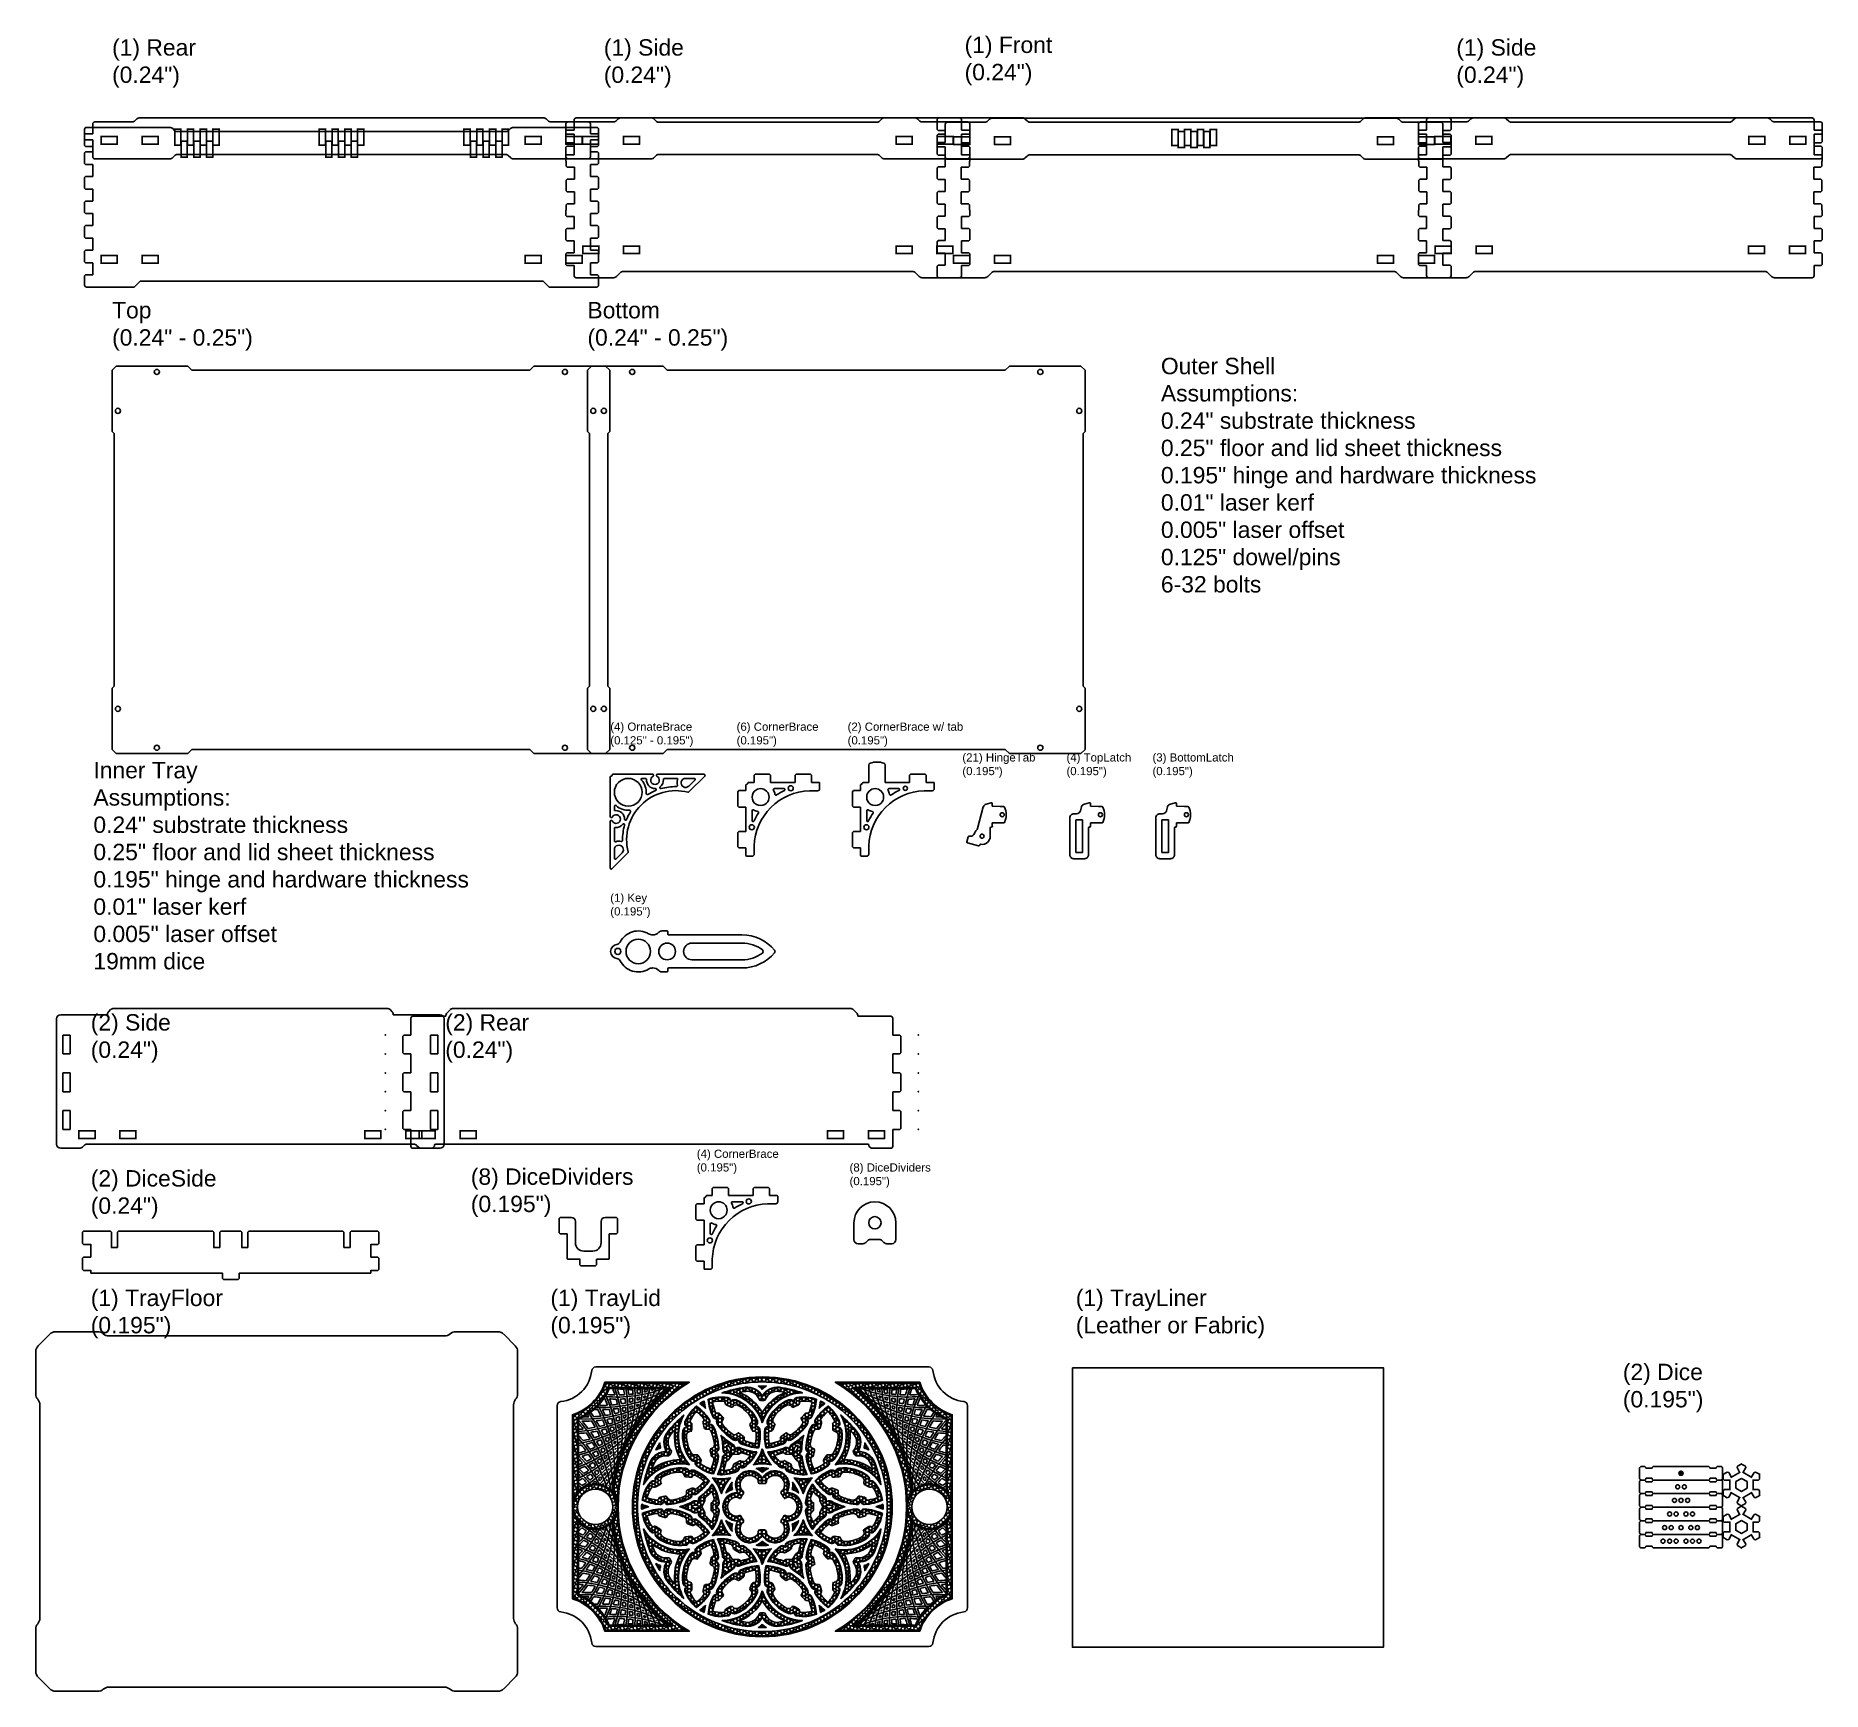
# Model space of a CAD drawing. Header units: inches. Extents: x -1 to 199, y -8 to 72.
# Drawn here: x -1 to 53.6, y -0.4 to 50.1 of the extents above; entities that cross this region are included whole.
import ezdxf

# ---------------------------------------------------------------- set-up
doc = ezdxf.new("R2010")
doc.units = ezdxf.units.IN
doc.header["$MEASUREMENT"] = 0
doc.layers.get('Defpoints').update_dxf_attribs({"color": 30})
doc.layers.add('CUT', color=1, linetype='Continuous')
doc.layers.add('ETCH', color=5, linetype='Continuous')
doc.styles.get("Standard").update_dxf_attribs({"font": 'arial.ttf'})
pattern_1 = [(0, (7.61312, -24.82188), (0.09375, 0.05412659), [0.0625, -0.125]), (120, (7.61312, -24.82188), (-0.09375, 0.05412659), [0.0625, -0.125]), (60, (7.61312, -24.82188), (2e-17, 0.10825318), [-0.125, 0.0625])]

msp = doc.modelspace()

# ---------------------------------------------------------------- texts
at = {"layer": 'Defpoints', "attachment_point": 1}
for s, width, heights, insert, char_height in [('(1) Rear\\P(0.24")', 6.4318709, [0], (1.33715, 50.03368), 0.5), ('(1) Side^J(0.24")', 6.4318709, [0], (16.35715, 50.03368), 0.5), ('(1) Front^J(0.24")', 6.4318709, [0], (27.37715, 50.1143), 0.5), ('(1) Side^J(0.24")', 6.4318709, [0], (42.39715, 50.03368), 0.5), ('Top^J(0.24" - 0.25")', 6.4318709, [0], (1.33715, 42.009), 0.5), ('Bottom^J(0.24" - 0.25")', 6.4318709, [0], (15.85715, 42.009), 0.5), ('Outer Shell^JAssumptions:\\P0.24" substrate thickness\\P0.25" floor and lid sheet thickness\\P0.195" hinge and hardware thickness\\P0.01" laser kerf\\P0.005" laser offset\\P0.125" dowel/pins\\P6-32 bolts', 42.7776849, [16.41165], (33.37309, 40.30326), 0.5), ('(4) OrnateBrace\\P(0.125" - 0.195")', 6.4318709, [0], (16.55376, 29.16225), 0.25), ('(6) CornerBrace\\P(0.195")', 6.4318709, [0], (20.41311, 29.16225), 0.25), ('(2) CornerBrace w/ tab\\P(0.195")', 6.4318709, [0], (23.80342, 29.16225), 0.25), ('Inner Tray^JAssumptions:\\P0.24" substrate thickness\\P0.25" floor and lid sheet thickness\\P0.195" hinge and hardware thickness\\P0.01" laser kerf\\P0.005" laser offset\\P19mm dice', 42.7776849, [0], (0.7667, 27.95923), 0.5), ('(21) HingeTab\\P(0.195")', 6.4318709, [0], (27.30848, 28.22307), 0.25), ('(4) TopLatch^J(0.195")', 6.4318709, [0], (30.48888, 28.22307), 0.25), ('(3) BottomLatch^J(0.195")', 6.4318709, [0], (33.1159, 28.22307), 0.25), ('(1) Key\\P(0.195")', 6.4318709, [0], (16.55376, 23.93754), 0.25), ('(2) Side\\P(0.24")', 6.4318709, [0], (0.6861, 20.25521), 0.5), ('(2) Rear\\P(0.24")', 6.4318709, [0], (11.51512, 20.25521), 0.5), ('(4) CornerBrace\\P(0.195")', 6.4318709, [0], (19.19703, 16.11748), 0.25), ('(2) DiceSide\\P(0.24")', 6.4318709, [0], (0.6861, 15.49167), 0.5), ('(8) DiceDividers\\P(0.195")', 6.4318709, [0], (12.29507, 15.54482), 0.5), ('(8) DiceDividers\\P(0.195")', 6.4318709, [0], (23.86289, 15.69925), 0.25), ('(1) TrayFloor\\P(0.195")', 6.4318709, [0], (0.6861, 11.84119), 0.5), ('(1) TrayLid\\P(0.195")', 6.4318709, [0], (14.7261, 11.84119), 0.5), ('(1) TrayLiner\\P\\pt4;(Leather or Fabric)', 6.4318709, [0], (30.77248, 11.84119), 0.5), ('\\pt4;(2) Dice^J(0.195")', 6.4318709, [0], (47.48349, 9.57917), 0.5)]:
    msp.add_mtext_dynamic_manual_height_columns(s, width=width, gutter_width=1, heights=heights, dxfattribs=dict(at, insert=insert, char_height=char_height))

# ---------------------------------------------------------------- blocks, each defined once
blk = doc.blocks.new('BraceHole_Quarter')
at = {"color": 0}
for p, q in [((-0.260625, 0.115), (0, 0.115)), ((-0.245, 0), (-0.245, 0.130625))]:
    blk.add_line(p, q, dxfattribs=at)
blk = doc.blocks.new('BraceHole')
at = {"color": 0}
blk.add_blockref('BraceHole_Quarter', (0, 0), dxfattribs=at)
at = {"color": 0, "xscale": -1, "rotation": 180}
blk.add_blockref('BraceHole_Quarter', (0, 0), dxfattribs=at)
at = {"color": 0, "xscale": -1}
blk.add_blockref('BraceHole_Quarter', (0, 0), dxfattribs=at)
at = {"color": 0, "rotation": 180}
blk.add_blockref('BraceHole_Quarter', (0, 0), dxfattribs=at)
blk = doc.blocks.new('BraceHoles')
at = {"color": 0}
for p in [(0.5, 0), (1.75, 0)]:
    blk.add_blockref('BraceHole', p, dxfattribs=at)
blk = doc.blocks.new('HingeHole')
for p, q in [((0.110625, 0.495), (-0.110625, 0.495)), ((0.110625, 0.005), (-0.110625, 0.005)), ((-0.095, 0.510625), (-0.095, -0.010625)), ((0.095, 0.510625), (0.095, -0.010625))]:
    blk.add_line(p, q)
blk = doc.blocks.new('Dovetail_Half')
for p, q in [((-0.25, 0.21375), (-0.25, 0.375)), ((-0.25, 0.21375), (-0.21875, 0.1825)), ((0, 0.1825), (-0.21875, 0.1825)), ((0, 0), (0, 0.1825))]:
    blk.add_line(p, q)
blk = doc.blocks.new('Bottom_Back_Half')
for p, q in [((5.014, 5.835), (0, 5.835)), ((0, 5.549), (0.111, 5.549)), ((0.095, 5.564), (0.095, 5.043)), ((5.159, 5.928), (5.102, 5.872)), ((7.788, 5.965), (5.247, 5.965)), ((7.85, 5.903), (7.85, 5.773)), ((0.111, 5.059), (0, 5.059)), ((6.153, 1.273), (0, 1.273)), ((6.34, 1.085), (6.153, 1.273)), ((7.85, 1.273), (7.85, 1.148)), ((7.788, 1.085), (6.34, 1.085))]:
    blk.add_line(p, q)
for centre, radius, start, end in [((5.014, 5.96), 0.125, 270, 315), ((5.247, 5.84), 0.125, 90, 135), ((7.788, 5.903), 0.0625, 0, 90), ((7.788, 1.148), 0.0625, 270, 0)]:
    blk.add_arc(centre, radius, start, end)
at = {"rotation": 180}
for name, p in [('HingeHole', (0.39, 5.554)), ('HingeHole', (4.028, 5.554)), ('HingeHole', (4.418, 5.554)), ('HingeHole', (4.808, 5.554)), ('Dovetail_Half', (7.6, 5.398)), ('Dovetail_Half', (7.6, 4.648)), ('Dovetail_Half', (7.6, 3.898)), ('Dovetail_Half', (7.6, 3.148)), ('Dovetail_Half', (7.6, 2.398)), ('Dovetail_Half', (7.6, 1.648))]:
    blk.add_blockref(name, p, dxfattribs=at)
at = {"xscale": -1}
for name, p in [('Dovetail_Half', (7.6, 5.398)), ('Dovetail_Half', (7.6, 4.648)), ('Dovetail_Half', (7.6, 3.898)), ('Dovetail_Half', (7.6, 3.148)), ('Dovetail_Half', (7.6, 2.398)), ('BraceHoles', (7.6, 1.937)), ('Dovetail_Half', (7.6, 1.648))]:
    blk.add_blockref(name, p, dxfattribs=at)
blk = doc.blocks.new('Bottom_Back_Full')
at = {"xscale": -1}
blk.add_blockref('Bottom_Back_Half', (0, -1.375), dxfattribs=at)
blk.add_blockref('Bottom_Back_Half', (0, -1.375))
blk = doc.blocks.new('Bottom_Front_Half')
for p, q in [((5.014, 4.75), (0, 4.75)), ((5.159, 4.843), (5.102, 4.787)), ((7.788, 4.88), (5.247, 4.88)), ((7.85, 4.687), (7.85, 4.817)), ((7.85, 2.438), (7.85, 2.568)), ((6.101, 0.188), (0, 0.188)), ((6.303, 0.037), (6.189, 0.151)), ((7.788, 0), (6.392, 0)), ((7.85, 0.188), (7.85, 0.062))]:
    blk.add_line(p, q)
for centre, radius, start, end in [((5.014, 4.875), 0.125, 270, 315), ((5.247, 4.755), 0.125, 90, 135), ((7.788, 4.817), 0.0625, 0, 90), ((6.101, 0.062), 0.125, 45, 90), ((6.392, 0.125), 0.125, 225, 270), ((7.788, 0.062), 0.0625, 270, 0)]:
    blk.add_arc(centre, radius, start, end)
at = {"xscale": -1}
for name, p in [('Dovetail_Half', (7.6, 4.312)), ('Dovetail_Half', (7.6, 3.563)), ('Dovetail_Half', (7.6, 2.813)), ('Dovetail_Half', (7.6, 2.063)), ('Dovetail_Half', (7.6, 1.313)), ('BraceHoles', (7.6, 0.563)), ('Dovetail_Half', (7.6, 0.563))]:
    blk.add_blockref(name, p, dxfattribs=at)
at = {"rotation": 180}
for p in [(7.6, 4.312), (7.6, 3.563), (7.6, 2.813), (7.6, 2.063), (7.6, 1.313), (7.6, 0.563)]:
    blk.add_blockref('Dovetail_Half', p, dxfattribs=at)
blk = doc.blocks.new('Bottom_Front_Full')
at = {"xscale": -1}
blk.add_blockref('Bottom_Front_Half', (0, 0), dxfattribs=at)
for name, p in [('HingeHole', (-0.39, 3.96875)), ('HingeHole', (0, 3.96875)), ('Bottom_Front_Half', (0, 0)), ('HingeHole', (0.39, 3.96875))]:
    blk.add_blockref(name, p)
blk = doc.blocks.new('Dovetail_Out_Half')
for p, q in [((-0.01, 0.16125), (0.02125, 0.1925)), ((-0.01, 0), (-0.01, 0.16125)), ((0.02125, 0.1925), (0.24, 0.1925)), ((0.24, 0.1925), (0.24, 0.375))]:
    blk.add_line(p, q)
blk = doc.blocks.new('Bottom_Side_Half')
for p, q in [((-5.918, 4.817), (-5.918, 4.687)), ((-5.855, 4.88), (-3.565, 4.88)), ((-3.476, 4.843), (-3.42, 4.787)), ((-3.331, 4.75), (0, 4.75)), ((-5.918, 0.188), (-5.918, 0.062)), ((-5.855, 0), (-4.709, 0)), ((-4.621, 0.037), (-4.507, 0.151)), ((-4.418, 0.188), (0, 0.188))]:
    blk.add_line(p, q)
for centre, radius, start, end in [((-5.855, 4.817), 0.0625, 90, 180), ((-3.565, 4.755), 0.125, 45, 90), ((-3.331, 4.875), 0.125, 225, 270), ((-5.855, 0.062), 0.0625, 180, 270), ((-4.709, 0.125), 0.125, 270, 315), ((-4.418, 0.062), 0.125, 90, 135)]:
    blk.add_arc(centre, radius, start, end)
for name, p in [('Dovetail_Out_Half', (-6.157, 4.312)), ('Dovetail_Out_Half', (-6.157, 3.563)), ('Dovetail_Out_Half', (-6.148, 2.813)), ('Dovetail_Out_Half', (-6.148, 2.063)), ('Dovetail_Out_Half', (-6.157, 1.313)), ('Dovetail_Out_Half', (-6.157, 0.563)), ('BraceHoles', (-5.91, 0.852))]:
    blk.add_blockref(name, p)
at = {"xscale": -1, "rotation": 180}
for p in [(-6.157, 4.312), (-6.148, 3.563), (-6.148, 2.813), (-6.157, 2.063), (-6.157, 1.313), (-6.157, 0.563)]:
    blk.add_blockref('Dovetail_Out_Half', p, dxfattribs=at)
blk = doc.blocks.new('Bottom_Side_Full')
at = {"color": 1}
blk.add_blockref('Bottom_Side_Half', (0, 0), dxfattribs=at)
at = {"color": 1, "xscale": -1}
blk.add_blockref('Bottom_Side_Half', (0, 0), dxfattribs=at)
blk = doc.blocks.new('Lid_Top_Back_Half')
for p, q in [((-5.247, 0.005), (-7.538, 0.005)), ((-7.6, -0.188), (-7.6, -0.057)), ((-5.102, -0.088), (-5.159, -0.032)), ((-5.014, -0.125), (0, -0.125)), ((-7.6, -0.937), (-7.6, -1.062)), ((-7.538, -1.125), (-6.392, -1.125)), ((-6.303, -1.162), (-6.252, -1.213)), ((-6.163, -1.25), (0, -1.25))]:
    blk.add_line(p, q)
for centre, radius, start, end in [((-7.538, -0.057), 0.0625, 90, 180), ((-5.247, -0.12), 0.125, 45, 90), ((-5.014, 0), 0.125, 225, 270), ((-7.538, -1.062), 0.0625, 180, 270), ((-6.392, -1.25), 0.125, 45, 90), ((-6.163, -1.125), 0.125, 225, 270)]:
    blk.add_arc(centre, radius, start, end)
blk.add_blockref('Dovetail_Out_Half', (-7.84, -0.562))
at = {"xscale": -1, "rotation": 180}
for name, p in [('BraceHoles', (-7.6, -0.562)), ('HingeHole', (-4.223, -0.406)), ('HingeHole', (-3.833, -0.406)), ('HingeHole', (-0.585, -0.406)), ('HingeHole', (-0.195, -0.406)), ('Dovetail_Out_Half', (-7.84, -0.562))]:
    blk.add_blockref(name, p, dxfattribs=at)
at = {"rotation": 180}
for p in [(-5.003, -0.406), (-4.613, -0.406)]:
    blk.add_blockref('HingeHole', p, dxfattribs=at)
blk = doc.blocks.new('Lid_Top_Back')
blk.add_blockref('Lid_Top_Back_Half', (0, 0))
at = {"xscale": -1}
blk.add_blockref('Lid_Top_Back_Half', (0, 0), dxfattribs=at)
blk = doc.blocks.new('Lid_Front_Half')
for p, q in [((-6.163, 0), (0, 0)), ((-7.6, -0.188), (-7.6, -0.313)), ((-7.538, -0.125), (-6.392, -0.125)), ((-6.303, -0.088), (-6.252, -0.037)), ((-7.6, -1.063), (-7.6, -1.193)), ((-5.247, -1.255), (-7.538, -1.255)), ((-5.102, -1.162), (-5.159, -1.218)), ((-5.014, -1.125), (0, -1.125))]:
    blk.add_line(p, q)
for centre, radius, start, end in [((-7.538, -0.188), 0.0625, 90, 180), ((-6.392, 0), 0.125, 270, 315), ((-6.163, -0.125), 0.125, 90, 135), ((-7.538, -1.193), 0.0625, 180, 270), ((-5.247, -1.13), 0.125, 270, 315), ((-5.014, -1.25), 0.125, 90, 135)]:
    blk.add_arc(centre, radius, start, end)
blk.add_blockref('Dovetail_Out_Half', (-7.84, -0.688))
at = {"xscale": -1, "rotation": 180}
for name, p in [('HingeHole', (-0.585, -0.344)), ('Dovetail_Out_Half', (-7.84, -0.688)), ('BraceHoles', (-7.6, -0.688))]:
    blk.add_blockref(name, p, dxfattribs=at)
at = {"rotation": 180}
blk.add_blockref('HingeHole', (-0.195, -0.344), dxfattribs=at)
blk = doc.blocks.new('Lid_Top_Front')
blk.add_blockref('Lid_Front_Half', (0, 1.25))
at = {"xscale": -1}
blk.add_blockref('Lid_Front_Half', (0, 1.25), dxfattribs=at)
blk = doc.blocks.new('Lid_Side_Half')
for p, q in [((-0.005, 3.565), (-0.005, 6.105)), ((0.188, 6.168), (0.058, 6.168)), ((0.937, 6.168), (1.062, 6.168)), ((1.125, 6.105), (1.125, 4.709)), ((1.162, 4.621), (1.213, 4.569)), ((1.25, 4.481), (1.25, 0)), ((0.088, 3.42), (0.032, 3.476)), ((0.125, 3.331), (0.125, 0))]:
    blk.add_line(p, q)
for centre, radius, start, end in [((0.058, 6.105), 0.0625, 90, 180), ((1.062, 6.105), 0.0625, 0, 90), ((1.25, 4.709), 0.125, 180, 225), ((1.125, 4.481), 0.125, 0, 45), ((0.12, 3.565), 0.125, 180, 225), ((0, 3.331), 0.125, 0, 45)]:
    blk.add_arc(centre, radius, start, end)
at = {"xscale": -1, "rotation": 90}
for name in ['Dovetail_Half', 'BraceHoles']:
    blk.add_blockref(name, (0.562, 5.918), dxfattribs=at)
at = {"rotation": 270}
blk.add_blockref('Dovetail_Half', (0.562, 5.918), dxfattribs=at)
blk = doc.blocks.new('Lid_Side')
blk.add_blockref('Lid_Side_Half', (0, 0))
at = {"xscale": -1, "rotation": 180}
blk.add_blockref('Lid_Side_Half', (0, 0), dxfattribs=at)
blk = doc.blocks.new('Lid_Face_Quarter')
for p, q in [((4.447, 4.947), (4.322, 4.822)), ((6.635, 4.947), (4.447, 4.947)), ((6.635, 4.947), (6.76, 4.822)), ((-0.84, 4.822), (4.322, 4.822)), ((6.76, 4.822), (6.76, 2.947)), ((6.76, 2.947), (6.698, 2.885))]:
    blk.add_line(p, q)
blk.add_lwpolyline([(6.698, 2.885), (6.698, -0.97)])
for centre in [(5.393, 4.769), (6.582, 3.58)]:
    blk.add_circle(centre, 0.0781)
blk = doc.blocks.new('Lid_Face_Full')
at = {"xscale": -1}
blk.add_blockref('Lid_Face_Quarter', (0, 0), dxfattribs=at)
blk.add_blockref('Lid_Face_Quarter', (1.68, 0))
at = {"rotation": 180}
blk.add_blockref('Lid_Face_Quarter', (0, -1.94), dxfattribs=at)
at = {"xscale": -1, "rotation": 180}
blk.add_blockref('Lid_Face_Quarter', (1.68, -1.94), dxfattribs=at)
blk = doc.blocks.new('CornerBrace')
for p, q in [((0.077, 0), (0.25, 0)), ((0.25, 0.219), (0.281, 0.25)), ((0.25, 0.219), (0.25, 0)), ((0.719, 0.25), (0.281, 0.25)), ((0.719, 0.25), (0.75, 0.219)), ((0.75, 0), (0.75, 0.219)), ((0.75, 0), (1.5, 0)), ((1.5, 0.219), (1.531, 0.25)), ((1.5, 0.219), (1.5, 0)), ((1.969, 0.25), (1.531, 0.25)), ((1.969, 0.25), (2, 0.219)), ((2, 0), (2, 0.219)), ((2.234, 0), (2, 0)), ((0.867, -0.188), (1.161, -0.188)), ((1.94, -0.251), (2.19, -0.251)), ((2.25, -0.016), (2.25, -0.189))]:
    blk.add_line(p, q)
blk.add_circle((1.367, -0.178), 0.0781)
for centre, radius, start, end in [((0.077, -0.016), 0.0156, 90, 168.463), ((2.234, -0.016), 0.0156, 0, 90), ((0, 0), 0.0625, 315, 348.463), ((0.447, -0.447), 0.259, 315, 135), ((2, -2), 1.75, 91.9761, 135), ((0.867, -0.219), 0.0312, 90, 208.4852), ((0.447, -0.447), 0.447, 10.8768, 28.4852), ((0.916, -0.357), 0.0312, 190.8768, 303.4062), ((2, -2), 1.938, 115.2088, 123.4062), ((1.161, -0.219), 0.0312, 295.2088, 90), ((2.188, -0.189), 0.0625, 271.9761, 0)]:
    blk.add_arc(centre, radius, start, end)
blk = doc.blocks.new('CornerBrace_Full')
at = {"color": 0, "xscale": -1}
blk.add_blockref('CornerBrace', (0, 0), dxfattribs=at)
at = {"color": 0, "rotation": 270}
blk.add_blockref('CornerBrace', (0, 0), dxfattribs=at)
blk = doc.blocks.new('CornerBrace_Special_Half')
for p, q in [((-2.234, 0), (-2, 0)), ((-1.969, 0.25), (-2, 0.219)), ((-2, 0), (-2, 0.219)), ((-1.969, 0.25), (-1.531, 0.25)), ((-1.5, 0.219), (-1.531, 0.25)), ((-1.5, 0.219), (-1.5, 0)), ((-0.75, 0), (-0.75, 0.53)), ((-0.25, 0.53), (-0.25, 0)), ((-0.077, 0), (-0.25, 0)), ((-2.25, -0.016), (-2.25, -0.189)), ((-1.94, -0.251), (-2.19, -0.251)), ((-0.75, 0), (-1.5, 0)), ((-0.867, -0.188), (-1.161, -0.188))]:
    blk.add_line(p, q)
blk.add_circle((-1.367, -0.178), 0.0625)
for centre, radius, start, end in [((-0.688, 0.53), 0.0625, 109.4712, 180), ((-0.5, 0), 0.625, 70.5288, 109.4712), ((-0.313, 0.53), 0.0625, 0, 70.5288), ((-2.234, -0.016), 0.0156, 90, 180), ((-0.077, -0.016), 0.0156, 11.537, 90), ((-2.188, -0.189), 0.0625, 180, 268.0239), ((-2, -2), 1.75, 45, 88.0239), ((-1.161, -0.219), 0.0312, 90, 244.7912), ((-2, -2), 1.938, 56.5938, 64.7912), ((-0.916, -0.357), 0.0312, 236.5938, 349.1232), ((-0.447, -0.447), 0.447, 151.5148, 169.1232), ((-0.867, -0.219), 0.0312, 331.5148, 90), ((-0.447, -0.447), 0.259, 45, 225), ((0, 0), 0.0625, 191.537, 225)]:
    blk.add_arc(centre, radius, start, end)
blk = doc.blocks.new('CornerBrace_Special_Full')
blk.add_blockref('CornerBrace_Special_Half', (0, 0))
at = {"rotation": 270}
blk.add_blockref('CornerBrace', (0, 0), dxfattribs=at)
blk = doc.blocks.new('ArtCorner_Half')
for p, q in [((-2.864, 0), (-1.439, 0)), ((-2.401, -0.538), (-2.886, -0.053)), ((-2.402, -0.361), (-2.584, -0.178)), ((-2.562, -0.125), (-2.304, -0.125)), ((-2.03, -0.125), (-1.655, -0.125)), ((-1.295, 0), (-0.077, 0)), ((-1.079, -0.125), (-0.978, -0.125))]:
    blk.add_line(p, q)
for centre, radius, start, end in [((-2.864, -0.031), 0.0312, 90, 225), ((-0.077, -0.016), 0.0156, 11.537, 90), ((-2.562, -0.156), 0.0312, 90, 225), ((-2.304, -0.263), 0.138, 225, 90), ((-2.379, -0.516), 0.0312, 225, 284.3226), ((-2, -2), 1.5, 45, 104.3226), ((-2.03, -0.156), 0.0312, 90, 201.2975), ((-2.304, -0.263), 0.263, 344.0964, 21.2975), ((-2.021, -0.344), 0.0312, 164.0964, 270.7179), ((-2, -2), 1.625, 73.938, 90.7179), ((-1.655, -0.156), 0.0312, 355.6021, 90), ((-1.367, -0.178), 0.258, 175.6021, 232.8048), ((-1.542, -0.408), 0.0312, 253.938, 52.8048), ((-1.367, -0.178), 0.133, 116.0282, 63.9718), ((-1.439, -0.031), 0.0312, 296.0282, 90), ((-1.373, -0.467), 0.0312, 88.8819, 247.7487), ((-2, -2), 1.625, 58.3276, 67.7487), ((-1.367, -0.178), 0.258, 268.8819, 4.3979), ((-1.295, -0.031), 0.0312, 90, 243.9718), ((-1.079, -0.156), 0.0312, 90, 184.3979), ((-0.55, -0.55), 0.55, 137.3468, 183.9614), ((-0.978, -0.156), 0.0312, 317.3468, 90), ((-0.55, -0.55), 0.425, 45, 225), ((0, 0), 0.0625, 191.537, 225), ((-1.13, -0.59), 0.0312, 238.3276, 3.9614)]:
    blk.add_arc(centre, radius, start, end)
blk = doc.blocks.new('ArtCorner_Full')
blk.add_blockref('ArtCorner_Half', (0, 0))
at = {"xscale": -1, "rotation": 269.9999999999987}
blk.add_blockref('ArtCorner_Half', (0, 0), dxfattribs=at)
blk = doc.blocks.new('Key')
at = {"color": 0}
for p, q in [((0.717, 0.625), (0.875, 0.625)), ((0.906, 0.594), (0.906, 0.521)), ((0.921, 0.505), (3.167, 0.505)), ((1.64, 0.255), (3.167, 0.255))]:
    blk.add_line(p, q, dxfattribs=at)
for centre, radius, start, end in [((0, 0), 0.625, 59.6389, 152.9519), ((0.442, 0.755), 0.25, 270, 317.1564), ((0.717, 0.5), 0.125, 90, 137.1564), ((0.875, 0.594), 0.0312, 0, 90), ((-0.625, 0), 0.219, 97.1808, 180), ((-0.625, 0), 0.0938, 0, 180), ((-0.668, 0.341), 0.125, 277.1808, 332.9519), ((0, 0), 0.375, 0, 180), ((0.442, 0.755), 0.25, 239.6389, 270), ((0.88, 0), 0.255, 0, 180), ((0.921, 0.521), 0.0156, 180, 270), ((1.64, 0), 0.255, 90, 180), ((3.167, -0.796), 1.301, 39.9853, 90), ((3.167, -0.796), 1.051, 53.6274, 90), ((3.753, 0), 0.0625, 0, 53.6274), ((4.115, 0), 0.0625, 0, 39.9853)]:
    blk.add_arc(centre, radius, start, end, dxfattribs=at)
blk = doc.blocks.new('Key_Full')
blk.add_blockref('Key', (0, 0))
at = {"xscale": -1, "rotation": 180}
blk.add_blockref('Key', (0, 0), dxfattribs=at)
blk = doc.blocks.new('HingeTop')
for p, q in [((-0.515, 0.237), (-0.69, -0.417)), ((-0.279, 0.364), (-0.427, 0.325)), ((-0.24, 0.26), (-0.24, 0.334)), ((-0.24, 0.26), (0, 0.25)), ((0, 0.25), (0.106, 0.25)), ((-0.302, -0.656), (-0.302, -0.406)), ((-0.271, -0.375), (-0.271, -0.375)), ((-0.24, -0.25), (0, -0.25)), ((-0.24, -0.25), (-0.24, -0.344)), ((0, -0.25), (0.106, -0.25)), ((-0.979, -0.679), (-1.018, -0.823)), ((-0.664, -0.95), (-0.996, -0.861)), ((-0.906, -0.656), (-0.949, -0.656)), ((-0.625, -0.926), (-0.625, -0.928))]:
    blk.add_line(p, q)
for centre in [(0.062, 0), (-0.552, -0.656)]:
    blk.add_circle(centre, 0.0625)
for centre, radius, start, end in [((-0.394, 0.204), 0.125, 105, 165), ((-0.271, 0.334), 0.0312, 0, 105), ((0.106, 0.219), 0.0312, 25.9445, 90), ((-0.344, 0), 0.531, 334.0555, 25.9445), ((-0.552, -0.656), 0.25, 133.5947, 160.5288), ((-0.811, -0.385), 0.125, 313.5947, 345), ((-0.271, -0.406), 0.0312, 90, 180), ((-0.271, -0.344), 0.0312, 270, 0), ((0.106, -0.219), 0.0312, 270, 334.0555), ((-0.988, -0.831), 0.0312, 165, 255), ((-0.949, -0.688), 0.0312, 90, 165), ((-0.906, -0.531), 0.125, 270, 340.5288), ((-0.655, -0.92), 0.0312, 255, 345), ((-0.595, -0.934), 0.0312, 81.3794, 165), ((-0.552, -0.656), 0.25, 261.3794, 0)]:
    blk.add_arc(centre, radius, start, end)
blk = doc.blocks.new('Latch')
for p, q in [((-0.279, 0.364), (-0.427, 0.325)), ((-0.24, 0.26), (-0.24, 0.334)), ((-0.24, 0.26), (0, 0.25)), ((0, 0.25), (0.106, 0.25)), ((-0.271, -0.375), (-0.271, -0.375)), ((-0.24, -0.25), (0, -0.25)), ((-0.24, -0.25), (-0.24, -0.344)), ((0, -0.25), (0.106, -0.25))]:
    blk.add_line(p, q)
blk.add_lwpolyline([(-0.302, -0.406), (-0.302, -1.219, -0.414214), (-0.427, -1.344), (-0.748, -1.344, -0.414214), (-0.873, -1.219), (-0.873, -0.094, -0.414214), (-0.748, 0.031), (-0.666, 0.031, 0.339454), (-0.545, 0.124), (-0.515, 0.237)], format="xyb")
blk.add_lwpolyline([(-0.685, -1.156), (-0.685, -0.156), (-0.49, -0.156), (-0.49, -1.156)], close=True)
blk.add_circle((0.062, 0), 0.0625)
for centre, radius, start, end in [((-0.394, 0.204), 0.125, 105, 165), ((-0.271, 0.334), 0.0312, 0, 105), ((0.106, 0.219), 0.0312, 25.9445, 90), ((-0.344, 0), 0.531, 334.0555, 25.9445), ((-0.271, -0.406), 0.0312, 90, 180), ((-0.271, -0.344), 0.0312, 270, 0), ((0.106, -0.219), 0.0312, 270, 334.0555)]:
    blk.add_arc(centre, radius, start, end)
blk = doc.blocks.new('InteriorBox_Side')
for p, q in [((-5.918, 3.953), (-5.918, 0.125)), ((-5.793, 4.078), (-4.362, 4.078)), ((-4.362, 4.088), (-4.362, 4.078)), ((-4.326, 4.177), (-4.267, 4.236)), ((-4.178, 4.273), (0, 4.273)), ((-5.73, 3.456), (-5.5, 3.456)), ((-5.73, 3.456), (-5.73, 2.88)), ((-5.5, 3.456), (-5.5, 2.88)), ((-5.73, 2.88), (-5.5, 2.88)), ((-5.73, 2.304), (-5.73, 1.728)), ((-5.73, 2.304), (-5.5, 2.304)), ((-5.5, 2.304), (-5.5, 1.728)), ((-5.73, 1.728), (-5.5, 1.728)), ((-5.73, 1.152), (-5.5, 1.152)), ((-5.73, 1.152), (-5.73, 0.576)), ((-5.5, 1.152), (-5.5, 0.576)), ((-5.73, 0.576), (-5.5, 0.576)), ((-5.793, 0), (-5.219, 0)), ((-5.131, 0.037), (-5.079, 0.088)), ((-4.991, 0.125), (0, 0.125))]:
    blk.add_line(p, q)
for centre, start, end in [((-5.793, 3.953), 90, 180), ((-4.237, 4.088), 135, 180), ((-4.178, 4.148), 90, 135), ((-5.793, 0.125), 180, 270), ((-5.219, 0.125), 270, 315), ((-4.991, 0), 90, 135)]:
    blk.add_arc(centre, 0.125, start, end)
blk.add_blockref('BraceHoles', (-5.49, 0.418))
blk = doc.blocks.new('InnerTray_Side')
blk.add_blockref('InteriorBox_Side', (0, -0.125))
at = {"xscale": -1}
blk.add_blockref('InteriorBox_Side', (0, -0.125), dxfattribs=at)
blk = doc.blocks.new('InternalBox_Back')
for p, q in [((-6.258, 2.132), (-6.154, 2.236)), ((-6.066, 2.273), (0.045, 2.273)), ((-7.36, 1.97), (-7.36, 1.456)), ((-7.298, 2.033), (-6.295, 2.033)), ((-6.295, 2.033), (-6.295, 2.043)), ((-7.61, 1.425), (-7.579, 1.456)), ((-7.61, 1.425), (-7.61, 0.912)), ((-7.579, 1.456), (-7.36, 1.456)), ((-7.61, 0.912), (-7.579, 0.88)), ((-7.579, 0.88), (-7.36, 0.88)), ((-7.36, 0.88), (-7.36, 0.304)), ((-7.61, 0.273), (-7.579, 0.304)), ((-7.61, 0.273), (-7.61, -0.241)), ((-7.579, 0.304), (-7.36, 0.304)), ((-7.61, -0.241), (-7.579, -0.272)), ((-7.579, -0.272), (-7.36, -0.272)), ((-7.36, -0.272), (-7.36, -0.848)), ((-7.61, -0.879), (-7.579, -0.848)), ((-7.61, -0.879), (-7.61, -1.393)), ((-7.579, -0.848), (-7.36, -0.848)), ((-7.61, -1.393), (-7.579, -1.424)), ((-7.579, -1.424), (-7.36, -1.424)), ((-7.36, -1.424), (-7.36, -1.938)), ((-7.298, -2), (-6.695, -2)), ((-6.695, -2), (-6.633, -1.938)), ((-6.633, -1.938), (-6.633, -1.906)), ((0, -1.875), (-6.602, -1.875))]:
    blk.add_line(p, q)
for centre, radius, start, end in [((-6.066, 2.148), 0.125, 90, 135), ((-7.298, 1.97), 0.0625, 90, 180), ((-6.17, 2.043), 0.125, 135, 180), ((-7.298, -1.938), 0.0625, 180, 270), ((-6.602, -1.906), 0.0312, 90, 180)]:
    blk.add_arc(centre, radius, start, end)
at = {"layer": 'CUT', "color": 30, "true_color": 0xf8991e}
for p in [(-8.14, 1.456), (-8.14, 0.88), (-8.14, 0.304), (-8.14, -0.272), (-8.14, -0.848), (-8.14, -1.424)]:
    blk.add_point(p, dxfattribs=at)
blk.add_blockref('BraceHoles', (-7.36, -1.582))
blk = doc.blocks.new('InnerTray_Back')
blk.add_blockref('InternalBox_Back', (0.4875, 0.1875))
at = {"xscale": -1}
blk.add_blockref('InternalBox_Back', (0.4875, 0.1875), dxfattribs=at)
blk = doc.blocks.new('DiceTab')
for p, q in [((-0.85875, 0.64), (-0.89, 0.60875)), ((-0.89, 0.60875), (-0.89, 0.17125)), ((-0.515, 0.64), (-0.85875, 0.64)), ((0.85875, 0.64), (0.515, 0.64)), ((0.85875, 0.64), (0.89, 0.60875)), ((0.89, 0.60875), (0.89, 0.17125)), ((-0.89, 0.17125), (-0.85875, 0.14)), ((-0.85875, 0.14), (-0.64, 0.14)), ((-0.64, 0.14), (-0.64, -0.60875)), ((-0.39, -0.14), (-0.39, 0.515)), ((0.39, 0.515), (0.39, -0.14)), ((0.64, -0.60875), (0.64, 0.14)), ((0.85875, 0.14), (0.64, 0.14)), ((0.89, 0.17125), (0.85875, 0.14)), ((0.14, -0.39), (-0.14, -0.39)), ((-0.60875, -0.64), (-0.25, -0.64)), ((-0.255, -0.64), (-0.255, -0.80375)), ((-0.255, -0.80375), (-0.22375, -0.835)), ((-0.22375, -0.835), (0.22375, -0.835)), ((0.22375, -0.835), (0.255, -0.80375)), ((0.25, -0.64), (0.60875, -0.64)), ((0.255, -0.80375), (0.255, -0.64))]:
    blk.add_line(p, q)
for centre, radius, start, end in [((-0.515, 0.515), 0.125, 0, 90), ((0.515, 0.515), 0.125, 90, 180), ((-0.14, -0.14), 0.25, 180, 270), ((0.14, -0.14), 0.25, 270, 0), ((-0.60875, -0.60875), 0.03125, 180, 270), ((0.60875, -0.60875), 0.03125, 270, 360)]:
    blk.add_arc(centre, radius, start, end)
blk = doc.blocks.new('DiceHolder')
for p, q in [((-0.64, 0), (-0.64, -0.515)), ((0.64, -0.515), (0.64, 0)), ((-0.136, -0.515), (0.136, -0.515)), ((-0.515, -0.64), (-0.364, -0.64)), ((-0.224, -0.552), (-0.276, -0.603)), ((0.224, -0.552), (0.276, -0.603)), ((0.364, -0.64), (0.515, -0.64))]:
    blk.add_line(p, q)
blk.add_circle((0, 0), 0.188)
for centre, radius, start, end in [((0, 0), 0.64, 0, 180), ((-0.515, -0.515), 0.125, 180, 270), ((-0.136, -0.64), 0.125, 90, 135), ((0.136, -0.64), 0.125, 45, 90), ((0.515, -0.515), 0.125, 270, 0), ((-0.364, -0.515), 0.125, 270, 315), ((0.364, -0.515), 0.125, 225, 270)]:
    blk.add_arc(centre, radius, start, end)
blk = doc.blocks.new('TrayBottom_Quarter')
for p, q in [((-5.464, 5.49), (-6.756, 5.49)), ((-7.287, 5.063), (-6.933, 5.417)), ((0, 5.365), (-5.133, 5.365)), ((-7.36, 3.594), (-7.36, 4.886)), ((-7.235, 0), (-7.235, 3.263))]:
    blk.add_line(p, q)
for centre, start, end in [((-6.756, 5.24), 90, 135), ((-5.464, 5.24), 48.5904, 90), ((-7.11, 4.886), 135, 180), ((-5.133, 5.615), 228.5904, 270), ((-7.11, 3.594), 180, 221.4096), ((-7.485, 3.263), 0, 41.4096)]:
    blk.add_arc(centre, 0.25, start, end)
blk = doc.blocks.new('TrayBottom_Full')
at = {"color": 1}
blk.add_blockref('TrayBottom_Quarter', (0, 0), dxfattribs=at)
at = {"color": 1, "xscale": -1}
blk.add_blockref('TrayBottom_Quarter', (0, 0), dxfattribs=at)
at = {"color": 1, "xscale": -1, "rotation": 180}
blk.add_blockref('TrayBottom_Quarter', (0, 0), dxfattribs=at)
at = {"color": 1, "rotation": 180}
blk.add_blockref('TrayBottom_Quarter', (0, 0), dxfattribs=at)
blk = doc.blocks.new('RoseWindow_Segment2')
h = blk.add_hatch()
h.set_pattern_fill('HONEY', color=256, scale=0.5)
h.paths.add_polyline_path([(0, 3.938, 0.131652), (-1.969, 3.41), (-1.906, 3.302, -0.131652), (0, 3.813)])
h = blk.add_hatch()
h.set_pattern_fill('HONEY', color=256, scale=0.5)
h.paths.add_polyline_path([(-1.057, 3.321, 0.127072), (-1.641, 3.27, 0.082841), (-1.49, 2.748, 0.384462), (-1.345, 2.704, 0.310786), (-1.36, 2.522, 0.10182), (-0.879, 2.061, 0.331316), (-0.71, 2.09, 0.361786), (-0.651, 1.942, 0.081475), (-0.132, 1.813, 0.118788), (-0.095, 2.361, 0.356111), (-0.229, 2.458, 0.356111), (-0.166, 2.611, 0.200367), (-0.805, 3.249, 0.326433), (-0.975, 3.191, 0.387869)])
h.paths.add_polyline_path([(-1.14, 3.138), (-0.919, 3.02), (-0.906, 3.044, -0.41857), (-0.735, 3.095, -0.132946), (-0.337, 2.708, -0.445822), (-0.392, 2.531), (-0.398, 2.528), (-0.294, 2.301), (-0.28, 2.307, -0.519094), (-0.191, 2.256, -0.076736), (-0.213, 1.932, -0.051117), (-0.519, 2.007, -0.521796), (-0.546, 2.106), (-0.541, 2.112), (-0.733, 2.272), (-0.755, 2.246, -0.398993), (-0.926, 2.226, -0.06358), (-1.206, 2.498, -0.381687), (-1.197, 2.665), (-1.163, 2.699), (-1.34, 2.876, -0.511364), (-1.438, 2.901, -0.04923), (-1.519, 3.193, -0.077516), (-1.193, 3.226, -0.527973)], flags=16)
h = blk.add_hatch()
h.set_pattern_fill('HONEY', color=256, scale=0.5)
h.paths.add_polyline_path([(-0.7, 3.493, -0.013776), (-0.506, 3.526, -0.388017), (-0.088, 3.242), (0, 3.242), (0, 3.367, 0.304021), (-0.522, 3.635, 0.043611), (-1.144, 3.489, -0.294741), (0, 2.614), (0, 2.875, 0.166909)])
h = blk.add_hatch()
h.set_pattern_fill('HONEY', color=5, scale=0.5)
h.set_pattern_definition(pattern_1)
h.paths.add_polyline_path([(0, 3.672, 0.004997), (-0.073, 3.671, -0.037815), (0, 3.608)])
h = blk.add_hatch()
h.set_pattern_fill('HONEY', color=256, scale=0.5)
h.paths.add_polyline_path([(-1.79, 3.205, 0.011181), (-1.836, 3.18), (-1.761, 3.05, -0.021815)])
h = blk.add_hatch()
h.set_pattern_fill('HONEY', color=256, scale=0.5)
h.set_pattern_definition(pattern_1)
h.paths.add_polyline_path([(-0.703, 1.794, 0.403243), (-0.827, 1.73, 0.213172), (-0.935, 1.912, -0.052235), (-1.235, 2.139), (-1.085, 1.879, 0.010007), (-1.02, 1.836, -0.240281), (-0.962, 1.739), (-0.957, 1.657), (-0.923, 1.599), (-0.695, 1.614, -0.375257), (-0.619, 1.645, 0.034304), (-0.365, 1.577, -0.047832), (-0.493, 1.42, -0.412719), (-0.669, 1.418), (-0.781, 1.353), (-0.719, 1.245, 0.356111), (-0.555, 1.221, 0.123734), (-0.192, 1.662, -0.073431)])
h = blk.add_hatch()
h.set_pattern_fill('HONEY', color=256, scale=0.5)
h.paths.add_polyline_path([(0, 1.716, -0.089688), (-0.236, 1.307, -0.044754), (0, 1.328)])
h = blk.add_hatch()
h.set_pattern_fill('HONEY', color=256, scale=0.5)
h.paths.add_polyline_path([(0, 1.172, 0.028067), (-0.131, 1.165, -0.072161), (0, 1.072)])
h = blk.add_hatch()
h.set_pattern_fill('HONEY', color=256, scale=0.5)
h.paths.add_polyline_path([(-0.594, 1.028), (-0.531, 0.92, -0.378352), (-0.15, 0.843, -0.163322), (-0.125, 0.768), (-0.125, 0.706), (0, 0.706), (0, 0.868, 0.39948)])
for points in [[(-0.975, 3.191, 0.485345), (-1.054, 3.336, 0.129731), (-1.658, 3.28, 0.084713), (-1.504, 2.741, 0.482815), (-1.345, 2.704)], [(-0.975, 3.191, 0.387869), (-1.057, 3.321, 0.127072), (-1.641, 3.27, 0.082841), (-1.49, 2.748, 0.384462), (-1.345, 2.704, 0.482815)], [(0, 2.565, 0.321279), (-1.227, 3.477, -0.049192), (-0.524, 3.65, -0.330437), (0, 3.367)], [(0, 2.614, 0.294741), (-1.144, 3.489, -0.043611), (-0.522, 3.635, -0.304021), (0, 3.367)], [(0, 3.688, 0.008295), (-0.122, 3.685, -0.063398), (0, 3.586)], [(0, 3.672, 0.004997), (-0.073, 3.671, -0.037815), (0, 3.608, -0.037815)], [(-1.844, 3.193, -0.015837), (-1.777, 3.229, 0.03242), (-1.733, 3.001)], [(-1.836, 3.18, -0.011181), (-1.79, 3.205, 0.021815), (-1.761, 3.05, 0.021815)], [(-0.229, 2.458, 0.44711), (-0.152, 2.617, 0.200367), (-0.799, 3.264, 0.410572), (-0.975, 3.191)], [(-0.229, 2.458, 0.356111), (-0.166, 2.611, 0.200367), (-0.805, 3.249, 0.326433), (-0.975, 3.191, 0.410572)], [(-1.345, 2.704, 0.393664), (-1.373, 2.513, 0.10182), (-0.888, 2.048, 0.41894), (-0.71, 2.09)], [(-1.345, 2.704, 0.310786), (-1.36, 2.522, 0.10182), (-0.879, 2.061, 0.331316), (-0.71, 2.09, 0.41894)], [(-1.264, 2.188, 0.059805), (-0.927, 1.926, -0.285347), (-0.827, 1.73)], [(-0.71, 2.09, 0.45582), (-0.657, 1.927, 0.083347), (-0.121, 1.797, 0.121441), (-0.079, 2.364, 0.44711), (-0.229, 2.458)], [(-0.71, 2.09, 0.361786), (-0.651, 1.942, 0.081475), (-0.132, 1.813, 0.118788), (-0.095, 2.361, 0.356111), (-0.229, 2.458, 0.44711)], [(-1.235, 2.139, 0.052235), (-0.935, 1.912, -0.213172), (-0.827, 1.73)], [(-0.719, 1.245, 0.44711), (-0.546, 1.209, 0.128464), (-0.168, 1.675, -0.076499), (-0.697, 1.808, 0.509774), (-0.827, 1.73)], [(-0.719, 1.245, 0.356111), (-0.555, 1.221, 0.123734), (-0.192, 1.662, -0.073431), (-0.703, 1.794, 0.403243), (-0.827, 1.73, 0.509774)], [(0, 1.312, 0.053489), (-0.278, 1.283, 0.107286), (0, 1.765)], [(0, 1.328, 0.044754), (-0.236, 1.307, 0.089688), (0, 1.716, 0.089688)], [(0, 1.187, 0.039682), (-0.188, 1.173, -0.104136), (0, 1.05)], [(0, 1.172, 0.028067), (-0.131, 1.165, -0.072161), (0, 1.072, -0.072161)]]:
    blk.add_lwpolyline(points, format="xyb")
for centre, radius, start, end in [((0, 0), 3.813, 90, 120), ((-0.384, 0.666), 0.434, 27.6977, 120), ((-0.381, 0.636), 0.446, 31.3057, 118.4086)]:
    blk.add_arc(centre, radius, start, end)
at = {"layer": 'CUT'}
for points in [[(0, 2.875, 0.166909), (-0.7, 3.493, -0.013776), (-0.506, 3.526, -0.355365), (-0.1, 3.283, 0.315695), (-0.042, 3.242), (0, 3.242)], [(-1.085, 1.879, 0.010007), (-1.02, 1.836, -0.240281), (-0.962, 1.739), (-0.957, 1.657)], [(-0.923, 1.599), (-0.723, 1.612, 0.181639), (-0.683, 1.63, -0.285832), (-0.619, 1.645, 0.034304), (-0.365, 1.577, -0.047832), (-0.493, 1.42, -0.337069), (-0.642, 1.398, 0.26348), (-0.704, 1.398), (-0.781, 1.353)], [(0, 0.706), (-0.063, 0.706, -0.412101), (-0.125, 0.769, 0.16147), (-0.15, 0.843, 0.378352), (-0.531, 0.92)]]:
    blk.add_lwpolyline(points, format="xyb", dxfattribs=at)
blk.add_lwpolyline([(-0.316, 2.349), (-0.375, 2.479, -0.327715), (-0.361, 2.551, 0.357523), (-0.337, 2.708, 0.132946), (-0.735, 3.095, 0.364385), (-0.893, 3.064, -0.360185), (-0.971, 3.048), (-1.101, 3.117, -0.257799), (-1.134, 3.168, 0.378291), (-1.193, 3.226, 0.077516), (-1.519, 3.193, 0.04923), (-1.438, 2.901, 0.366846), (-1.367, 2.863, -0.253118), (-1.31, 2.846), (-1.206, 2.742, -0.391925), (-1.203, 2.658, 0.359878), (-1.206, 2.498, 0.06358), (-0.926, 2.226, 0.355692), (-0.768, 2.232, -0.370475), (-0.687, 2.233), (-0.579, 2.144, -0.286021), (-0.558, 2.081, 0.384205), (-0.519, 2.007, 0.051117), (-0.213, 1.932, 0.076736), (-0.191, 2.256, 0.402153), (-0.256, 2.313, -0.305236)], format="xyb", close=True, dxfattribs=at)
blk = doc.blocks.new('Screen_SideRework')
h = blk.add_hatch()
h.set_pattern_fill('HONEY', color=256, scale=0.5, angle=15)
h.set_pattern_definition([(15, (-23.708393, 19.61199), (0.076546554, 0.076546554), [0.0625, -0.125]), (135, (-23.708393, 19.61199), (-0.10456454, 0.02801798), [0.0625, -0.125]), (75, (-23.708393, 19.61199), (-0.02801798, 0.10456454), [-0.125, 0.0625])])
h.paths.add_polyline_path([(2.763, 3.77), (0.317, 3.77, -0.234253), (-0.666, 2.787), (-0.666, 0.206, -0.095804), (-0.541, 0.44), (-0.541, 2.7, 0.206138), (0.404, 3.645), (2.36, 3.645, 0.211645), (0.56, 0.416, -0.089906), (0.67, 0.192, -0.247846)])
h = blk.add_hatch()
h.set_pattern_fill('HONEY', color=256, scale=0.5, angle=15)
h.paths.add_polyline_path([(0.541, 0), (0.666, 0, 1), (-0.666, 0), (-0.541, 0, -1)])
for points in [[(-0.697, 0), (-0.697, 2.81, 0.241965), (0.294, 3.801), (2.875, 3.801, 0.266175), (0.697, 0, 1)], [(-0.682, 0), (-0.682, 2.798, 0.238072), (0.305, 3.786), (2.819, 3.786, 0.262732), (0.682, 0, 1)], [(-0.666, 0), (-0.666, 2.787, 0.234253), (0.317, 3.77), (2.763, 3.77, 0.259389), (0.666, 0, 1)]]:
    blk.add_lwpolyline(points, format="xyb", close=True)
for points in [[(-0.541, 0.389), (-0.541, 2.7, 0.206138), (0.404, 3.645), (2.36, 3.645, 0.214434), (0.556, 0.367, 0.214434)], [(-0.526, 0.409), (-0.526, 2.689, 0.202897), (0.414, 3.629), (2.313, 3.629, 0.21069), (0.542, 0.387, 0.21069)], [(-0.51, 0.429), (-0.51, 2.679, 0.199711), (0.425, 3.614), (2.268, 3.614, 0.207093), (0.528, 0.406, 0.207093)]]:
    blk.add_lwpolyline(points, format="xyb")
at = {"layer": 'CUT'}
blk.add_arc((0, 0), 0.541, 0, 180, dxfattribs=at)
blk = doc.blocks.new('Rework_Cutouts')
for p, q in [((0.535, 3.614), (0.425, 3.614)), ((1.782, 3.614), (1.736, 3.614)), ((-0.51, 2.55), (-0.51, 2.366)), ((-0.51, 2.24), (-0.51, 2.175)), ((-0.51, 1.872), (-0.51, 1.657)), ((-0.51, 1.477), (-0.51, 1.29)), ((-0.51, 1.005), (-0.51, 0.939)), ((-0.51, 0.801), (-0.51, 0.737))]:
    blk.add_line(p, q)
for centre, radius, start, end in [((-1.166, 4.27), 1.721, 318.8546, 326.108), ((0.671, 7.289), 4, 264.1383, 264.5768), ((-3.249, 1.736), 3.875, 20.6081, 23.9245), ((-1.166, 4.27), 1.721, 332.2157, 337.588), ((-3.249, 1.736), 4, 24.9884, 25.6568), ((0.671, 7.289), 3.875, 265.6407, 268.9571), ((0.671, 7.289), 4, 266.6019, 269.496), ((-3.249, 1.736), 4, 20.0692, 22.9633), ((-3.111, 2.302), 3.875, 16.6951, 19.7912), ((-3.111, 2.302), 3.875, 12.2824, 14.7673), ((-3.111, 2.302), 4, 16.1561, 19.0502), ((1.179, 7.575), 4, 262.6889, 265.583), ((0.671, 7.289), 3.875, 270.8848, 273.3697), ((0.671, 7.289), 4, 271.3424, 273.4972), ((-3.111, 2.302), 4, 12.1549, 14.3098), ((-2.935, 2.857), 3.875, 8.3694, 10.8543), ((-2.935, 2.857), 3.875, 4.5867, 6.5165), ((1.179, 7.575), 4, 267.4293, 269.5842), ((-2.935, 2.857), 4, 8.2419, 10.3968), ((0.671, 7.289), 3.875, 275.2226, 277.1524), ((0.671, 7.289), 4, 275.289, 276.9196), ((-2.935, 2.857), 4, 4.8195, 6.4501), ((-2.721, 3.399), 3.875, 0.6737, 2.6035), ((-2.721, 3.399), 3.875, 357.3101, 358.8103), ((1.179, 7.575), 4, 271.3759, 273.0066), ((-2.721, 3.399), 4, 0.9065, 2.5371), ((-2.721, 3.399), 4, 357.894, 359.0942), ((0.671, 7.289), 3.875, 279.0158, 280.516), ((0.671, 7.289), 4, 278.7319, 279.9321), ((-2.471, 3.925), 3.875, 350.3301, 351.4558), ((-2.471, 3.925), 3.875, 353.397, 354.8972), ((-2.471, 3.925), 4, 351.2863, 352.086), ((0.184, 6.97), 3.875, 289.5841, 290.3455), ((0.671, 7.289), 4, 281.8271, 282.6267), ((-2.471, 3.925), 4, 353.9809, 355.1812), ((0.671, 7.289), 3.875, 282.4572, 283.583), ((1.179, 7.575), 4, 274.8188, 276.0191), ((-2.186, 4.433), 3.875, 343.5676, 344.3289), ((-2.186, 4.433), 3.875, 346.417, 347.5428), ((-2.186, 4.433), 4, 344.9505, 345.3296), ((0.184, 6.97), 3.875, 292.6673, 293.0327), ((0.671, 7.289), 4, 284.6704, 285.0495), ((-1.866, 4.92), 3.875, 336.9673, 337.3327), ((-2.186, 4.433), 4, 347.3733, 348.1729), ((0.671, 7.289), 3.875, 285.6711, 286.4324), ((1.179, 7.575), 4, 277.914, 278.0053), ((-1.866, 4.92), 3.875, 339.6545, 340.303), ((-1.514, 5.384), 3.875, 330.3718, 330.4882), ((0.671, 7.289), 4, 287.2065, 287.326), ((0.184, 6.97), 3.875, 295.5987, 295.7152), ((-1.866, 4.92), 4, 338.7609, 338.8805), ((-1.166, 4.27), 1.721, 297.5433, 302.4598), ((-0.28, 6.618), 3.875, 268.6678, 271.3112), ((-3.408, 0.582), 3.875, 33.9062, 35.2325), ((-1.166, 4.27), 1.721, 306.6219, 311.2346), ((-3.408, 0.582), 4, 32.8145, 35.2109), ((-0.28, 6.618), 3.875, 273.4668, 276.7832), ((0.184, 6.97), 4, 266.9096, 268.4898), ((-3.348, 1.162), 3.875, 24.5212, 27.8375), ((-3.348, 1.162), 4, 28.9015, 29.6004), ((0.184, 6.97), 3.875, 269.5538, 272.8701), ((0.184, 6.97), 4, 270.515, 273.4091), ((-3.348, 1.162), 4, 23.9822, 26.8763), ((-0.28, 6.618), 3.875, 278.7109, 281.1958), ((-3.249, 1.736), 3.875, 16.1955, 18.6804), ((0.184, 6.97), 3.875, 274.7979, 277.2828), ((0.184, 6.97), 4, 275.2554, 277.4103), ((-3.249, 1.736), 4, 16.068, 18.2229), ((-0.28, 6.618), 3.875, 283.0487, 284.9785), ((-0.28, 6.618), 4, 283.1151, 284.7457), ((-3.111, 2.302), 3.875, 8.4998, 10.4296), ((-3.111, 2.302), 3.875, 5.1362, 6.6363), ((0.184, 6.97), 3.875, 279.1356, 281.0655), ((0.184, 6.97), 4, 279.202, 280.8327), ((-3.111, 2.302), 4, 8.7326, 10.3632), ((-0.28, 6.618), 3.875, 286.8419, 288.3421), ((-0.28, 6.618), 4, 286.5579, 287.7582), ((-3.111, 2.302), 4, 5.7201, 6.9203), ((-0.719, 6.235), 3.875, 294.1963, 295.3221), ((-2.935, 2.857), 3.875, 1.2231, 2.7233), ((-2.935, 2.857), 3.875, 358.1562, 359.2819), ((0.184, 6.97), 3.875, 282.9289, 284.429), ((0.184, 6.97), 4, 282.6449, 283.8451), ((-2.935, 2.857), 4, 1.807, 3.0073), ((-0.28, 6.618), 3.875, 290.2833, 291.409), ((-0.28, 6.618), 4, 289.6531, 290.4528), ((-2.935, 2.857), 4, 359.1124, 359.9121), ((-0.719, 6.235), 3.875, 297.4102, 298.1716), ((-2.721, 3.399), 3.875, 351.3936, 352.155), ((-2.721, 3.399), 3.875, 354.2431, 355.3689), ((-2.471, 3.925), 3.875, 342.1109, 342.2274), ((-0.719, 6.235), 4, 298.9456, 299.0652), ((-1.131, 5.823), 3.875, 307.3378, 307.4543), ((-2.721, 3.399), 4, 350.5001, 350.6196), ((-2.721, 3.399), 4, 352.7766, 353.1557), ((-0.719, 6.235), 3.875, 300.4934, 300.8588), ((-0.28, 6.618), 4, 292.4965, 292.8756), ((-2.721, 3.399), 4, 355.1994, 355.999), ((-0.28, 6.618), 3.875, 293.4972, 294.2585), ((-2.471, 3.925), 3.875, 344.7934, 345.1588), ((0.184, 6.97), 4, 285.7401, 286.5398), ((0.184, 6.97), 3.875, 286.3703, 287.496), ((-2.471, 3.925), 3.875, 347.4806, 348.2419), ((-2.186, 4.433), 3.875, 338.1979, 338.3143), ((-0.28, 6.618), 4, 295.0326, 295.1521), ((-0.719, 6.235), 3.875, 303.4248, 303.5413), ((-2.471, 3.925), 4, 346.587, 346.7066), ((-2.471, 3.925), 4, 348.8635, 349.2427), ((-0.28, 6.618), 3.875, 296.5804, 296.9458), ((0.184, 6.97), 4, 288.5834, 288.9625), ((-2.186, 4.433), 3.875, 340.8803, 341.2457), ((-1.866, 4.92), 3.875, 334.2848, 334.4013), ((0.184, 6.97), 4, 291.1195, 291.2391), ((-0.28, 6.618), 3.875, 299.5118, 299.6282), ((-2.186, 4.433), 4, 342.674, 342.7935), ((-3.428, 0), 3.875, 37.8192, 41.1575), ((-0.719, 6.235), 3.875, 273.0959, 275.2243), ((-0.719, 6.235), 4, 272.9991, 276.3159), ((-0.28, 6.618), 4, 268.216, 272.4029), ((-3.428, 0), 4, 36.7276, 40.9145), ((-3.428, 0), 3.875, 32.3473, 35.6636), ((-0.719, 6.235), 3.875, 277.3799, 280.6962), ((-0.719, 6.235), 4, 278.3411, 281.2352), ((-3.428, 0), 4, 31.8083, 34.7024), ((-3.408, 0.582), 3.875, 28.4342, 31.7506), ((-0.28, 6.618), 4, 274.428, 277.3221), ((-3.408, 0.582), 4, 27.8953, 30.7894), ((-3.408, 0.582), 3.875, 24.0216, 26.5065), ((-0.719, 6.235), 3.875, 282.624, 285.1089), ((-0.719, 6.235), 4, 283.0815, 285.2364), ((-3.408, 0.582), 4, 23.8941, 26.0489), ((-3.348, 1.162), 3.875, 20.1085, 22.5934), ((-1.131, 5.823), 3.875, 290.8748, 292.8046), ((-3.348, 1.162), 3.875, 16.3258, 18.2557), ((-0.28, 6.618), 4, 279.1685, 281.3233), ((-3.348, 1.162), 4, 19.981, 22.1359), ((-0.719, 6.235), 3.875, 286.9617, 288.8916), ((-0.719, 6.235), 4, 287.0281, 288.6587), ((-3.348, 1.162), 4, 16.5587, 18.1893), ((-1.131, 5.823), 3.875, 294.668, 296.1682), ((-3.249, 1.736), 3.875, 12.4128, 14.3426), ((-1.131, 5.823), 4, 294.384, 295.5843), ((-3.249, 1.736), 3.875, 9.0492, 10.5494), ((-3.249, 1.736), 3.875, 5.9823, 7.108), ((-3.249, 1.736), 4, 12.6456, 14.2762), ((-0.719, 6.235), 3.875, 290.755, 292.2551), ((-0.719, 6.235), 4, 290.471, 291.6712), ((-3.249, 1.736), 4, 9.6331, 10.8334), ((-1.131, 5.823), 3.875, 298.1094, 299.2351), ((-1.131, 5.823), 4, 297.4792, 298.2789), ((-3.249, 1.736), 4, 6.9385, 7.7382), ((-1.514, 5.384), 3.875, 305.2363, 305.9977), ((-3.111, 2.302), 3.875, 2.0692, 3.195), ((-3.111, 2.302), 3.875, 359.2197, 359.9811), ((-0.719, 6.235), 4, 293.5662, 294.3659), ((-3.111, 2.302), 4, 3.0254, 3.8251), ((-2.935, 2.857), 3.875, 349.937, 350.0535), ((-1.514, 5.384), 4, 306.7717, 306.8912), ((-1.866, 4.92), 3.875, 315.1639, 315.2804), ((-1.131, 5.823), 3.875, 301.3233, 302.0846), ((-3.111, 2.302), 4, 358.3261, 358.4457), ((-1.131, 5.823), 4, 300.3225, 300.7017), ((-3.111, 2.302), 4, 0.6027, 0.9818), ((-1.514, 5.384), 3.875, 308.3195, 308.6849), ((-2.935, 2.857), 3.875, 352.6194, 352.9849), ((-2.935, 2.857), 3.875, 355.3067, 356.068), ((-2.721, 3.399), 3.875, 346.024, 346.1404), ((-1.131, 5.823), 4, 302.8586, 302.9782), ((-1.514, 5.384), 3.875, 311.2509, 311.3673), ((-2.935, 2.857), 4, 354.4131, 354.5327), ((-2.935, 2.857), 4, 356.6896, 357.0688), ((-1.131, 5.823), 3.875, 304.4064, 304.7719), ((-0.719, 6.235), 4, 296.4095, 296.7886), ((-2.721, 3.399), 3.875, 348.7064, 349.0718), ((-3.408, -0.582), 4, 40.6406, 43.5808), ((-1.131, 5.823), 4, 278.9341, 280.229), ((-3.348, -1.162), 4, 44.5537, 44.8049), ((-1.514, 5.384), 3.875, 285.206, 288.5223), ((-3.408, -0.582), 3.875, 36.2603, 39.5766), ((-1.131, 5.823), 3.875, 281.2929, 284.6093), ((-1.131, 5.823), 4, 282.2541, 285.1482), ((-3.408, -0.582), 4, 35.7214, 38.6154), ((-1.514, 5.384), 3.875, 290.4501, 292.935), ((-1.514, 5.384), 4, 290.9076, 293.0625), ((-3.408, -0.582), 4, 31.7202, 33.875), ((-3.428, 0), 3.875, 27.9346, 30.4195), ((-1.131, 5.823), 3.875, 286.537, 289.0219), ((-1.131, 5.823), 4, 286.9945, 289.1494), ((-3.428, 0), 4, 27.8071, 29.962), ((-3.428, 0), 3.875, 24.1519, 26.0817), ((-1.514, 5.384), 3.875, 294.7878, 296.7176), ((-1.514, 5.384), 4, 294.8542, 296.4848), ((-3.428, 0), 4, 24.3847, 26.0154), ((-3.408, 0.582), 3.875, 20.2389, 22.1687), ((-1.866, 4.92), 3.875, 302.4941, 303.9943), ((-3.408, 0.582), 3.875, 16.8753, 18.3755), ((-1.131, 5.823), 4, 290.9412, 292.5718), ((-3.408, 0.582), 4, 20.4717, 22.1023), ((-1.514, 5.384), 3.875, 298.581, 300.0812), ((-1.514, 5.384), 4, 298.2971, 299.4973), ((-3.408, 0.582), 4, 17.4592, 18.6594), ((-3.348, 1.162), 3.875, 12.9623, 14.4624), ((-1.866, 4.92), 3.875, 305.9355, 307.0612), ((-1.866, 4.92), 4, 305.3053, 306.105), ((-3.408, 0.582), 4, 14.7646, 15.5642), ((-3.348, 1.162), 3.875, 9.8953, 11.021), ((-3.348, 1.162), 3.875, 7.0458, 7.8072), ((-3.348, 1.162), 4, 13.5462, 14.7464), ((-1.514, 5.384), 3.875, 302.0224, 303.1482), ((-1.514, 5.384), 4, 301.3923, 302.1919), ((-3.348, 1.162), 4, 10.8515, 11.6512), ((-1.866, 4.92), 3.875, 309.1494, 309.9107), ((-1.866, 4.92), 4, 308.1486, 308.5278), ((-3.348, 1.162), 4, 8.4288, 8.8079), ((-2.186, 4.433), 3.875, 316.1456, 316.511), ((-3.249, 1.736), 3.875, 3.1328, 3.8941), ((-3.249, 1.736), 3.875, 0.4455, 0.811), ((-1.514, 5.384), 4, 304.2356, 304.6147), ((-3.249, 1.736), 4, 4.5157, 4.8949), ((-1.866, 4.92), 3.875, 312.2325, 312.5979), ((-2.186, 4.433), 3.875, 319.077, 319.1934), ((-3.111, 2.302), 3.875, 353.8501, 353.9665), ((-1.866, 4.92), 4, 310.6847, 310.8043), ((-3.249, 1.736), 4, 2.2392, 2.3587), ((-3.111, 2.302), 3.875, 356.5325, 356.8979), ((-3.348, -1.162), 3.875, 40.1733, 42.9123), ((-1.866, 4.92), 3.875, 290.4838, 292.4353), ((-1.866, 4.92), 4, 290.0802, 292.9743), ((-3.249, -1.736), 4, 43.5474, 46.4415), ((-1.514, 5.384), 4, 286.1672, 289.0612), ((-3.348, -1.162), 4, 39.6344, 42.5285), ((-2.186, 4.433), 3.875, 298.2761, 300.761), ((-3.348, -1.162), 3.875, 35.7607, 38.2456), ((-1.866, 4.92), 3.875, 294.3631, 296.848), ((-3.408, -0.582), 3.875, 31.8477, 34.3326), ((-1.866, 4.92), 4, 294.8206, 296.9755), ((-3.348, -1.162), 4, 35.6332, 37.7881), ((-2.186, 4.433), 3.875, 302.6139, 304.5437), ((-3.408, -0.582), 3.875, 28.065, 29.9948), ((-2.186, 4.433), 4, 302.6803, 304.3109), ((-1.866, 4.92), 3.875, 298.7009, 300.6307), ((-1.866, 4.92), 4, 298.7673, 300.3979), ((-3.408, -0.582), 4, 28.2978, 29.9284), ((-3.408, -0.582), 3.875, 24.7014, 26.2016), ((-2.186, 4.433), 3.875, 306.4071, 307.9073), ((-3.428, 0), 3.875, 20.7884, 22.2885), ((-2.186, 4.433), 4, 306.1232, 307.3234), ((-3.408, -0.582), 4, 25.2853, 26.4855), ((-2.471, 3.925), 3.875, 313.7616, 314.8873), ((-3.428, 0), 3.875, 17.7214, 18.8471), ((-1.866, 4.92), 4, 302.2101, 303.4104), ((-3.428, 0), 4, 21.3723, 22.5725), ((-2.186, 4.433), 3.875, 309.8485, 310.9743), ((-3.408, 0.582), 3.875, 13.8084, 14.9341), ((-2.186, 4.433), 4, 309.2184, 310.018), ((-3.428, 0), 4, 18.6776, 19.4773), ((-2.471, 3.925), 3.875, 316.9754, 317.7368), ((-3.408, 0.582), 3.875, 10.9589, 11.7202), ((-2.471, 3.925), 4, 315.9747, 316.3539), ((-3.428, 0), 4, 16.2548, 16.634), ((-2.721, 3.399), 3.875, 323.9717, 324.3371), ((-3.408, 0.582), 3.875, 8.2716, 8.637), ((-2.186, 4.433), 3.875, 313.0624, 313.8237), ((-2.186, 4.433), 4, 312.0617, 312.4408), ((-3.408, 0.582), 4, 12.3418, 12.7209), ((-2.471, 3.925), 3.875, 320.0586, 320.424), ((-3.348, 1.162), 3.875, 4.3586, 4.724), ((-2.721, 3.399), 3.875, 326.9031, 327.0195), ((-3.348, 1.162), 3.875, 1.6761, 1.7926), ((-2.471, 3.925), 4, 318.5108, 318.6304), ((-3.408, 0.582), 4, 10.0653, 10.1848), ((-2.471, 3.925), 3.875, 322.99, 323.1065), ((-3.249, 1.736), 3.875, 357.7631, 357.8795), ((-2.186, 4.433), 4, 314.5978, 314.7173), ((-3.348, 1.162), 4, 6.1522, 6.2718), ((-3.249, -1.736), 3.875, 44.0864, 45.0204), ((-2.186, 4.433), 3.875, 295.6194, 296.3484), ((-2.186, 4.433), 4, 294.7638, 296.8873), ((-3.111, -2.302), 4, 47.4605, 49.4369), ((-2.471, 3.925), 3.875, 302.1892, 304.6741), ((-3.249, -1.736), 3.875, 39.6737, 42.1586), ((-2.186, 4.433), 4, 298.7337, 300.8885), ((-3.249, -1.736), 4, 39.5462, 41.7011), ((-2.471, 3.925), 3.875, 306.527, 308.4568), ((-3.348, -1.162), 3.875, 31.978, 33.9078), ((-2.471, 3.925), 4, 306.5933, 308.224), ((-3.249, -1.736), 4, 37.4011, 37.7545), ((0, 0), 0.697, 85.6481, 95.8795), ((-3.348, -1.162), 4, 32.2108, 33.8414), ((-3.348, -1.162), 3.875, 28.6376, 30.1146), ((-2.471, 3.925), 3.875, 310.3202, 311.8203), ((-2.471, 3.925), 4, 310.0362, 311.2364), ((-3.348, -1.162), 4, 29.1983, 30.3986), ((-2.721, 3.399), 3.875, 317.6746, 318.8003), ((-3.408, -0.582), 3.875, 21.6344, 22.7602), ((-2.721, 3.399), 4, 317.0444, 317.8441), ((-3.348, -1.162), 4, 27.1718, 27.3034), ((0, 0), 0.697, 68.9261, 72.4326), ((-3.408, -0.582), 3.875, 18.785, 19.5463), ((-2.935, 2.857), 3.875, 325.2976, 325.5629), ((-2.471, 3.925), 4, 313.1314, 313.9311), ((-3.408, -0.582), 4, 22.5907, 23.3903), ((-2.721, 3.399), 3.875, 320.8885, 321.6498), ((-3.428, 0), 3.875, 14.8719, 15.6333), ((-2.721, 3.399), 4, 319.8878, 320.2669), ((-3.408, -0.582), 4, 20.1679, 20.547), ((-2.935, 2.857), 3.875, 327.8847, 328.2501), ((-3.428, 0), 3.875, 12.1847, 12.5501), ((-3.111, 2.302), 3.875, 334.7291, 334.8456), ((-3.428, 0), 3.875, 9.5022, 9.6187), ((-2.935, 2.857), 4, 326.3369, 326.4565), ((-3.408, -0.582), 4, 17.8914, 18.0109), ((-2.935, 2.857), 3.875, 330.8161, 330.9326), ((-3.408, 0.582), 3.875, 5.5892, 5.7056), ((-2.721, 3.399), 4, 322.4239, 322.5434), ((-3.428, 0), 4, 13.9783, 14.0979)]:
    blk.add_arc(centre, radius, start, end)
blk = doc.blocks.new('Rework_Etch')
for centre, start, end in [((-0.719, 6.235), 273.0468, 318.2639), ((-1.131, 5.823), 279.0771, 325.869), ((-1.514, 5.384), 284.7732, 333.2833), ((-1.866, 4.92), 290.1444, 340.6282), ((-2.186, 4.433), 295.1841, 347.9956), ((-2.471, 3.925), 299.8702, 355.4672), ((-0.28, 6.618), 266.9071, 310.2768), ((0.184, 6.97), 267.8012, 301.5347), ((-2.721, 3.399), 316.4298, 3.1285), ((0.671, 7.289), 264.5999, 291.0186), ((-2.935, 2.857), 325.4745, 11.0815), ((-3.249, 1.736), 348.2609, 25.0107), ((-3.111, 2.302), 333.7081, 19.4642), ((-3.408, 0.582), 358.1623, 35.205), ((-3.348, 1.162), 352.1739, 29.3019), ((-3.428, 0), 7.4263, 42.1874), ((-3.408, -0.582), 17.5531, 42.6166), ((-3.348, -1.162), 27.9758, 43.8818), ((-3.249, -1.736), 37.8979, 45.9222), ((-3.111, -2.302), 46.6981, 48.6539)]:
    blk.add_arc(centre, 3.938, start, end)
blk = doc.blocks.new('DiceDivider_Half')
for p, q in [((-4.494, -0.201), (-4.525, -0.232)), ((-4.525, -0.573), (-4.525, -0.232)), ((-3.676, -0.201), (-4.494, -0.201)), ((-3.645, -0.232), (-3.676, -0.201)), ((-3.645, -0.701), (-3.645, -0.232)), ((-3.46, -0.232), (-3.429, -0.201)), ((-3.46, -0.701), (-3.46, -0.232)), ((-0.551, -0.201), (-3.429, -0.201)), ((-0.52, -0.232), (-0.551, -0.201)), ((-0.52, -0.701), (-0.52, -0.232)), ((-0.335, -0.232), (-0.304, -0.201)), ((-0.335, -0.701), (-0.335, -0.232)), ((0, -0.201), (-0.304, -0.201)), ((-4.494, -0.604), (-4.525, -0.573)), ((-4.494, -0.992), (-4.525, -1.023)), ((-4.525, -1.369), (-4.525, -1.023)), ((-4.494, -0.604), (-4.275, -0.604)), ((-4.494, -0.992), (-4.275, -0.992)), ((-4.275, -0.997), (-4.275, -0.599)), ((-3.65, -0.701), (-3.455, -0.701)), ((-0.525, -0.701), (-0.33, -0.701)), ((-4.494, -1.4), (-4.525, -1.369)), ((-4.494, -1.4), (-4.275, -1.4)), ((-4.275, -1.481), (-4.275, -1.395)), ((-4.275, -1.481), (-0.255, -1.481)), ((-0.255, -1.481), (-0.255, -1.645)), ((-0.224, -1.676), (-0.255, -1.645)), ((-0.224, -1.676), (0, -1.676))]:
    blk.add_line(p, q)
blk = doc.blocks.new('DiceDivider_Full')
at = {"color": 30, "true_color": 0xf8991e}
blk.add_blockref('DiceDivider_Half', (0, 0.201), dxfattribs=at)
at = {"color": 30, "true_color": 0xf8991e, "xscale": -1}
blk.add_blockref('DiceDivider_Half', (0, 0.201), dxfattribs=at)

# ---------------------------------------------------------------- hatches: boundary and pattern name
at = {"layer": 'ETCH'}
h = msp.add_hatch(dxfattribs=at)
h.set_pattern_fill('ANSI31', color=256, scale=0.125, angle=315)
h.set_pattern_definition([(0, (49.26052, 6.233692), (4e-18, 0.015625), [])])
h.paths.add_polyline_path([(49.19802, 6.23369, 1), (49.32302, 6.23369, 1)])
h = msp.add_hatch(dxfattribs=at)
h.set_pattern_fill('ANSI31', color=256, scale=0.125, angle=315)
h.set_pattern_definition([(0, (49.16052, 5.818859), (4e-18, 0.015625), [])])
h.paths.add_polyline_path([(49.19802, 6.23369, 1), (49.32302, 6.23369, 1)])
h = msp.add_hatch(dxfattribs=at)
h.set_pattern_fill('ANSI31', color=256, scale=0.125, angle=315)
h.set_pattern_definition([(0, (49.36052, 5.818859), (4e-18, 0.015625), [])])
h.paths.add_polyline_path([(49.19802, 6.23369, 1), (49.32302, 6.23369, 1)])
h = msp.add_hatch(dxfattribs=at)
h.set_pattern_fill('ANSI31', color=256, scale=0.125, angle=315)
h.set_pattern_definition([(0, (49.06052, 5.404025), (4e-18, 0.015625), [])])
h.paths.add_polyline_path([(49.19802, 6.23369, 1), (49.32302, 6.23369, 1)])
h = msp.add_hatch(dxfattribs=at)
h.set_pattern_fill('ANSI31', color=256, scale=0.125, angle=315)
h.set_pattern_definition([(0, (49.26052, 5.404025), (4e-18, 0.015625), [])])
h.paths.add_polyline_path([(49.19802, 6.23369, 1), (49.32302, 6.23369, 1)])
h = msp.add_hatch(dxfattribs=at)
h.set_pattern_fill('ANSI31', color=256, scale=0.125, angle=315)
h.set_pattern_definition([(0, (49.46052, 5.404025), (4e-18, 0.015625), [])])
h.paths.add_polyline_path([(49.19802, 6.23369, 1), (49.32302, 6.23369, 1)])
h = msp.add_hatch(dxfattribs=at)
h.set_pattern_fill('ANSI31', color=256, scale=0.125, angle=315)
h.set_pattern_definition([(0, (48.91052, 4.989192), (4e-18, 0.015625), [])])
h.paths.add_polyline_path([(49.19802, 6.23369, 1), (49.32302, 6.23369, 1)])
h = msp.add_hatch(dxfattribs=at)
h.set_pattern_fill('ANSI31', color=256, scale=0.125, angle=315)
h.set_pattern_definition([(0, (49.11052, 4.989192), (4e-18, 0.015625), [])])
h.paths.add_polyline_path([(49.19802, 6.23369, 1), (49.32302, 6.23369, 1)])
h = msp.add_hatch(dxfattribs=at)
h.set_pattern_fill('ANSI31', color=256, scale=0.125, angle=315)
h.set_pattern_definition([(0, (49.41052, 4.989192), (4e-18, 0.015625), [])])
h.paths.add_polyline_path([(49.19802, 6.23369, 1), (49.32302, 6.23369, 1)])
h = msp.add_hatch(dxfattribs=at)
h.set_pattern_fill('ANSI31', color=256, scale=0.125, angle=315)
h.set_pattern_definition([(0, (49.61052, 4.989192), (4e-18, 0.015625), [])])
h.paths.add_polyline_path([(49.19802, 6.23369, 1), (49.32302, 6.23369, 1)])
h = msp.add_hatch(dxfattribs=at)
h.set_pattern_fill('ANSI31', color=256, scale=0.125, angle=315)
h.set_pattern_definition([(0, (48.76052, 4.574358), (4e-18, 0.015625), [])])
h.paths.add_polyline_path([(49.19802, 6.23369, 1), (49.32302, 6.23369, 1)])
h = msp.add_hatch(dxfattribs=at)
h.set_pattern_fill('ANSI31', color=256, scale=0.125, angle=315)
h.set_pattern_definition([(0, (48.96052, 4.574358), (4e-18, 0.015625), [])])
h.paths.add_polyline_path([(49.19802, 6.23369, 1), (49.32302, 6.23369, 1)])
h = msp.add_hatch(dxfattribs=at)
h.set_pattern_fill('ANSI31', color=256, scale=0.125, angle=315)
h.set_pattern_definition([(0, (49.26052, 4.574358), (4e-18, 0.015625), [])])
h.paths.add_polyline_path([(49.19802, 6.23369, 1), (49.32302, 6.23369, 1)])
h = msp.add_hatch(dxfattribs=at)
h.set_pattern_fill('ANSI31', color=256, scale=0.125, angle=315)
h.set_pattern_definition([(0, (49.56052, 4.574358), (4e-18, 0.015625), [])])
h.paths.add_polyline_path([(49.19802, 6.23369, 1), (49.32302, 6.23369, 1)])
h = msp.add_hatch(dxfattribs=at)
h.set_pattern_fill('ANSI31', color=256, scale=0.125, angle=315)
h.set_pattern_definition([(0, (49.76052, 4.574358), (4e-18, 0.015625), [])])
h.paths.add_polyline_path([(49.19802, 6.23369, 1), (49.32302, 6.23369, 1)])
h = msp.add_hatch(dxfattribs=at)
h.set_pattern_fill('ANSI31', color=256, scale=0.125, angle=315)
h.set_pattern_definition([(0, (48.71052, 4.159525), (4e-18, 0.015625), [])])
h.paths.add_polyline_path([(49.19802, 6.23369, 1), (49.32302, 6.23369, 1)])
h = msp.add_hatch(dxfattribs=at)
h.set_pattern_fill('ANSI31', color=256, scale=0.125, angle=315)
h.set_pattern_definition([(0, (48.91052, 4.159525), (4e-18, 0.015625), [])])
h.paths.add_polyline_path([(49.19802, 6.23369, 1), (49.32302, 6.23369, 1)])
h = msp.add_hatch(dxfattribs=at)
h.set_pattern_fill('ANSI31', color=256, scale=0.125, angle=315)
h.set_pattern_definition([(0, (49.11052, 4.159525), (4e-18, 0.015625), [])])
h.paths.add_polyline_path([(49.19802, 6.23369, 1), (49.32302, 6.23369, 1)])
h = msp.add_hatch(dxfattribs=at)
h.set_pattern_fill('ANSI31', color=256, scale=0.125, angle=315)
h.set_pattern_definition([(0, (49.41052, 4.159525), (4e-18, 0.015625), [])])
h.paths.add_polyline_path([(49.19802, 6.23369, 1), (49.32302, 6.23369, 1)])
h = msp.add_hatch(dxfattribs=at)
h.set_pattern_fill('ANSI31', color=256, scale=0.125, angle=315)
h.set_pattern_definition([(0, (49.61052, 4.159525), (4e-18, 0.015625), [])])
h.paths.add_polyline_path([(49.19802, 6.23369, 1), (49.32302, 6.23369, 1)])
h = msp.add_hatch(dxfattribs=at)
h.set_pattern_fill('ANSI31', color=256, scale=0.125, angle=315)
h.set_pattern_definition([(0, (49.81052, 4.159525), (4e-18, 0.015625), [])])
h.paths.add_polyline_path([(49.19802, 6.23369, 1), (49.32302, 6.23369, 1)])

# ---------------------------------------------------------------- linework, layer by layer
at = {"layer": 'CUT'}
for p, q in [((16.11244, 9.47989), (26.28561, 9.47989)), ((14.92903, 2.12331), (14.92903, 8.29648)), ((27.46903, 8.29648), (27.46903, 2.12331)), ((47.99052, 6.08878), (47.99052, 6.37861)), ((48.05302, 6.44111), (48.15427, 6.44111)), ((48.05302, 6.02628), (48.15427, 6.02628)), ((48.18552, 6.40986), (48.15427, 6.44111)), ((48.15427, 6.02628), (48.18552, 6.05753)), ((48.15427, 6.02628), (48.18552, 5.99503)), ((48.18552, 6.40986), (48.18552, 6.38482)), ((48.18552, 6.38482), (48.38052, 6.38482)), ((48.18552, 6.08257), (48.38052, 6.08257)), ((48.18552, 6.08257), (48.18552, 6.05753)), ((48.38052, 6.40986), (48.41177, 6.44111)), ((48.38052, 6.38482), (48.38052, 6.40986)), ((48.38052, 6.08257), (48.38052, 6.05753)), ((48.41177, 6.02628), (48.38052, 6.05753)), ((48.41177, 6.02628), (48.38052, 5.99503)), ((50.10927, 6.44111), (48.41177, 6.44111)), ((50.10927, 6.02628), (48.41177, 6.02628)), ((50.14052, 6.40986), (50.10927, 6.44111)), ((50.10927, 6.02628), (50.14052, 6.05753)), ((50.10927, 6.02628), (50.14052, 5.99503)), ((50.14052, 6.38482), (50.14052, 6.40986)), ((50.33552, 6.38482), (50.14052, 6.38482)), ((50.33552, 6.08257), (50.14052, 6.08257)), ((50.14052, 6.08257), (50.14052, 6.05753)), ((50.33552, 6.40986), (50.36677, 6.44111)), ((50.33552, 6.40986), (50.33552, 6.38482)), ((50.33552, 6.08257), (50.33552, 6.05753)), ((50.33552, 6.05753), (50.36677, 6.02628)), ((50.36677, 6.02628), (50.33552, 5.99503)), ((50.46802, 6.44111), (50.36677, 6.44111)), ((50.46802, 6.02628), (50.36677, 6.02628)), ((50.53052, 6.08878), (50.53052, 6.37861)), ((50.53776, 6.19087), (50.67481, 6.26999)), ((50.55129, 6.05606), (50.55129, 6.21431)), ((50.55129, 6.05606), (50.58254, 6.02481)), ((50.58254, 6.02481), (50.76191, 6.02481)), ((50.67481, 6.26999), (50.71749, 6.25856)), ((50.71749, 6.25856), (50.80718, 6.10321)), ((50.74629, 6.04043), (50.74629, 5.71693)), ((51.066, 6.27068), (50.78584, 6.10893)), ((50.98203, 6.44737), (50.97059, 6.40468)), ((50.97059, 6.40468), (51.06028, 6.24934)), ((50.98203, 6.44737), (51.11908, 6.52649)), ((51.09201, 6.52649), (51.22906, 6.44737)), ((51.42525, 6.10893), (51.14509, 6.27068)), ((51.2405, 6.40468), (51.15081, 6.24934)), ((51.22906, 6.44737), (51.2405, 6.40468)), ((51.4936, 6.25856), (51.40391, 6.10321)), ((51.62855, 6.02481), (51.44918, 6.02481)), ((51.4648, 5.71693), (51.4648, 6.04043)), ((51.53628, 6.26999), (51.4936, 6.25856)), ((51.53628, 6.26999), (51.67333, 6.19087)), ((51.6598, 6.05606), (51.62855, 6.02481)), ((51.6598, 6.21431), (51.6598, 6.05606)), ((47.99052, 5.67394), (47.99052, 5.96378)), ((47.99052, 5.25911), (47.99052, 5.54894)), ((48.05302, 5.61144), (48.15427, 5.61144)), ((48.15427, 5.61144), (48.18552, 5.64269)), ((48.15427, 5.61144), (48.18552, 5.58019)), ((48.18552, 5.99503), (48.18552, 5.96998)), ((48.18552, 5.96998), (48.38052, 5.96998)), ((48.18552, 5.66773), (48.38052, 5.66773)), ((48.18552, 5.66773), (48.18552, 5.64269)), ((48.18552, 5.58019), (48.18552, 5.55515)), ((48.18552, 5.55515), (48.38052, 5.55515)), ((48.38052, 5.96998), (48.38052, 5.99503)), ((48.38052, 5.66773), (48.38052, 5.64269)), ((48.41177, 5.61144), (48.38052, 5.64269)), ((48.41177, 5.61144), (48.38052, 5.58019)), ((48.38052, 5.55515), (48.38052, 5.58019)), ((50.10927, 5.61144), (48.41177, 5.61144)), ((50.10927, 5.61144), (50.14052, 5.64269)), ((50.14052, 5.58019), (50.10927, 5.61144)), ((50.14052, 5.96998), (50.14052, 5.99503)), ((50.33552, 5.96998), (50.14052, 5.96998)), ((50.33552, 5.66773), (50.14052, 5.66773)), ((50.14052, 5.66773), (50.14052, 5.64269)), ((50.14052, 5.55515), (50.14052, 5.58019)), ((50.33552, 5.55515), (50.14052, 5.55515)), ((50.33552, 5.99503), (50.33552, 5.96998)), ((50.33552, 5.66773), (50.33552, 5.64269)), ((50.36677, 5.61144), (50.33552, 5.64269)), ((50.36677, 5.61144), (50.33552, 5.58019)), ((50.33552, 5.58019), (50.33552, 5.55515)), ((50.46802, 5.61144), (50.36677, 5.61144)), ((50.53052, 5.67394), (50.53052, 5.96378)), ((50.53052, 5.25911), (50.53052, 5.54894)), ((50.67481, 5.48737), (50.53776, 5.56649)), ((50.55129, 5.70131), (50.58254, 5.73256)), ((50.55129, 5.54306), (50.55129, 5.70131)), ((50.58254, 5.73256), (50.76191, 5.73256)), ((50.67481, 5.48737), (50.71749, 5.49881)), ((50.71749, 5.49881), (50.80718, 5.65415)), ((50.78584, 5.64843), (51.066, 5.48668)), ((50.97059, 5.35268), (51.06028, 5.50803)), ((51.14509, 5.48668), (51.42525, 5.64843)), ((51.2405, 5.35268), (51.15081, 5.50803)), ((51.4936, 5.49881), (51.40391, 5.65415)), ((51.62855, 5.73256), (51.44918, 5.73256)), ((51.53628, 5.48737), (51.4936, 5.49881)), ((51.67333, 5.56649), (51.53628, 5.48737)), ((51.6598, 5.70131), (51.62855, 5.73256)), ((51.6598, 5.70131), (51.6598, 5.54306)), ((47.99052, 4.84428), (47.99052, 5.13411)), ((48.05302, 5.19661), (48.15427, 5.19661)), ((48.15427, 5.19661), (48.18552, 5.22786)), ((48.15427, 5.19661), (48.18552, 5.16536)), ((48.18552, 5.2529), (48.38052, 5.2529)), ((48.18552, 5.2529), (48.18552, 5.22786)), ((48.18552, 5.16536), (48.18552, 5.14032)), ((48.18552, 5.14032), (48.38052, 5.14032)), ((48.38052, 5.2529), (48.38052, 5.22786)), ((48.41177, 5.19661), (48.38052, 5.22786)), ((48.41177, 5.19661), (48.38052, 5.16536)), ((48.38052, 5.14032), (48.38052, 5.16536)), ((50.10927, 5.19661), (48.41177, 5.19661)), ((50.10927, 5.19661), (50.14052, 5.22786)), ((50.10927, 5.19661), (50.14052, 5.16536)), ((50.33552, 5.2529), (50.14052, 5.2529)), ((50.14052, 5.2529), (50.14052, 5.22786)), ((50.14052, 5.14032), (50.14052, 5.16536)), ((50.33552, 5.14032), (50.14052, 5.14032)), ((50.33552, 5.2529), (50.33552, 5.22786)), ((50.36677, 5.19661), (50.33552, 5.22786)), ((50.36677, 5.19661), (50.33552, 5.16536)), ((50.33552, 5.16536), (50.33552, 5.14032)), ((50.46802, 5.19661), (50.36677, 5.19661)), ((50.53052, 4.84428), (50.53052, 5.13411)), ((50.67481, 4.98342), (50.53776, 4.9043)), ((50.55129, 4.92773), (50.55129, 4.76948)), ((50.67481, 4.98342), (50.71749, 4.97198)), ((50.71749, 4.97198), (50.80718, 4.81664)), ((50.78584, 4.82236), (51.066, 4.98411)), ((50.98203, 5.30999), (50.97059, 5.35268)), ((50.98203, 5.1608), (50.97059, 5.11811)), ((50.97059, 5.11811), (51.06028, 4.96276)), ((51.11908, 5.23087), (50.98203, 5.30999)), ((51.11908, 5.23992), (50.98203, 5.1608)), ((51.22906, 5.30999), (51.09201, 5.23087)), ((51.22906, 5.1608), (51.09201, 5.23992)), ((51.14509, 4.98411), (51.42525, 4.82236)), ((51.2405, 5.11811), (51.15081, 4.96276)), ((51.22906, 5.30999), (51.2405, 5.35268)), ((51.22906, 5.1608), (51.2405, 5.11811)), ((51.4936, 4.97198), (51.40391, 4.81664)), ((51.53628, 4.98342), (51.4936, 4.97198)), ((51.67333, 4.9043), (51.53628, 4.98342)), ((51.6598, 4.76948), (51.6598, 4.92773)), ((47.99052, 4.42944), (47.99052, 4.71928)), ((48.05302, 4.78178), (48.15427, 4.78178)), ((48.05302, 4.36694), (48.15427, 4.36694)), ((48.15427, 4.78178), (48.18552, 4.81303)), ((48.15427, 4.78178), (48.18552, 4.75053)), ((48.15427, 4.36694), (48.18552, 4.39819)), ((48.18552, 4.33569), (48.15427, 4.36694)), ((48.18552, 4.83807), (48.38052, 4.83807)), ((48.18552, 4.83807), (48.18552, 4.81303)), ((48.18552, 4.75053), (48.18552, 4.72548)), ((48.18552, 4.72548), (48.38052, 4.72548)), ((48.18552, 4.42323), (48.38052, 4.42323)), ((48.18552, 4.42323), (48.18552, 4.39819)), ((48.38052, 4.83807), (48.38052, 4.81303)), ((48.41177, 4.78178), (48.38052, 4.81303)), ((48.41177, 4.78178), (48.38052, 4.75053)), ((48.38052, 4.72548), (48.38052, 4.75053)), ((48.38052, 4.42323), (48.38052, 4.39819)), ((48.38052, 4.39819), (48.41177, 4.36694)), ((48.41177, 4.36694), (48.38052, 4.33569)), ((50.10927, 4.78178), (48.41177, 4.78178)), ((50.10927, 4.36694), (48.41177, 4.36694)), ((50.10927, 4.78178), (50.14052, 4.81303)), ((50.10927, 4.78178), (50.14052, 4.75053)), ((50.10927, 4.36694), (50.14052, 4.39819)), ((50.14052, 4.33569), (50.10927, 4.36694)), ((50.33552, 4.83807), (50.14052, 4.83807)), ((50.14052, 4.83807), (50.14052, 4.81303)), ((50.14052, 4.72548), (50.14052, 4.75053)), ((50.33552, 4.72548), (50.14052, 4.72548)), ((50.33552, 4.42323), (50.14052, 4.42323)), ((50.14052, 4.42323), (50.14052, 4.39819)), ((50.33552, 4.83807), (50.33552, 4.81303)), ((50.36677, 4.78178), (50.33552, 4.81303)), ((50.36677, 4.78178), (50.33552, 4.75053)), ((50.33552, 4.75053), (50.33552, 4.72548)), ((50.33552, 4.42323), (50.33552, 4.39819)), ((50.33552, 4.39819), (50.36677, 4.36694)), ((50.33552, 4.33569), (50.36677, 4.36694)), ((50.46802, 4.78178), (50.36677, 4.78178)), ((50.46802, 4.36694), (50.36677, 4.36694)), ((50.53052, 4.42944), (50.53052, 4.71928)), ((50.55129, 4.76948), (50.58254, 4.73823)), ((50.55129, 4.41473), (50.58254, 4.44598)), ((50.55129, 4.41473), (50.55129, 4.25648)), ((50.58254, 4.73823), (50.76191, 4.73823)), ((50.58254, 4.44598), (50.76191, 4.44598)), ((50.71749, 4.21223), (50.80718, 4.36758)), ((50.74629, 4.43036), (50.74629, 4.75386)), ((51.4936, 4.21223), (51.40391, 4.36758)), ((51.62855, 4.73823), (51.44918, 4.73823)), ((51.62855, 4.44598), (51.44918, 4.44598)), ((51.4648, 4.75386), (51.4648, 4.43036)), ((51.6598, 4.76948), (51.62855, 4.73823)), ((51.6598, 4.41473), (51.62855, 4.44598)), ((51.6598, 4.25648), (51.6598, 4.41473)), ((47.99052, 4.01461), (47.99052, 4.30444)), ((48.15427, 3.95211), (48.05302, 3.95211)), ((48.18552, 3.98336), (48.15427, 3.95211)), ((48.18552, 4.33569), (48.18552, 4.31065)), ((48.18552, 4.31065), (48.38052, 4.31065)), ((48.18552, 4.0084), (48.38052, 4.0084)), ((48.18552, 4.0084), (48.18552, 3.98336)), ((48.38052, 4.31065), (48.38052, 4.33569)), ((48.38052, 4.0084), (48.38052, 3.98336)), ((48.38052, 3.98336), (48.41177, 3.95211)), ((50.10927, 3.95211), (48.41177, 3.95211)), ((50.10927, 3.95211), (50.14052, 3.98336)), ((50.14052, 4.31065), (50.14052, 4.33569)), ((50.33552, 4.31065), (50.14052, 4.31065)), ((50.33552, 4.0084), (50.14052, 4.0084)), ((50.14052, 4.0084), (50.14052, 3.98336)), ((50.33552, 4.33569), (50.33552, 4.31065)), ((50.33552, 4.0084), (50.33552, 3.98336)), ((50.33552, 3.98336), (50.36677, 3.95211)), ((50.36677, 3.95211), (50.46802, 3.95211)), ((50.53052, 4.01461), (50.53052, 4.30444)), ((50.53776, 4.27992), (50.67481, 4.2008)), ((50.67481, 4.2008), (50.71749, 4.21223)), ((51.066, 4.20011), (50.78584, 4.36186)), ((50.97059, 4.06611), (51.06028, 4.22145)), ((50.98203, 4.02342), (50.97059, 4.06611)), ((50.98203, 4.02342), (51.11908, 3.9443)), ((51.09201, 3.9443), (51.22906, 4.02342)), ((51.42525, 4.36186), (51.14509, 4.20011)), ((51.2405, 4.06611), (51.15081, 4.22145)), ((51.22906, 4.02342), (51.2405, 4.06611)), ((51.53628, 4.2008), (51.4936, 4.21223)), ((51.53628, 4.2008), (51.67333, 4.27992)), ((26.28561, 0.93989), (16.11244, 0.93989))]:
    msp.add_line(p, q, dxfattribs=at)
for points in [[(30.67135, 9.45707), (40.17135, 9.45707), (40.17135, 0.91707), (30.67135, 0.91707)], [(51.10554, 6.07701), (50.93379, 5.97785), (50.93379, 5.77952), (51.10554, 5.68035), (51.2773, 5.77952), (51.2773, 5.97785)], [(51.10554, 4.79044), (50.93379, 4.69127), (50.93379, 4.49294), (51.10554, 4.39378), (51.2773, 4.49294), (51.2773, 4.69127)]]:
    msp.add_lwpolyline(points, close=True, dxfattribs=at)
for centre, radius, start, end in [((14.92903, 9.47989), 1.065, 276.029587, 353.970413), ((16.11244, 9.35489), 0.125, 90, 173.970413), ((26.28561, 9.35489), 0.125, 6.029587, 90), ((27.46903, 9.47989), 1.065, 186.029587, 263.970413), ((15.05403, 8.29648), 0.125, 96.029587, 180), ((27.34403, 8.29648), 0.125, 0, 83.970413), ((48.05302, 6.37861), 0.0625, 90, 180), ((48.05302, 6.08878), 0.0625, 180, 270), ((48.05302, 5.96378), 0.0625, 90, 180), ((50.46802, 6.37861), 0.0625, 0, 90), ((50.46802, 6.08878), 0.0625, 270, 0), ((50.46802, 5.96378), 0.0625, 0, 90), ((48.05302, 5.67394), 0.0625, 180, 270), ((48.05302, 5.54894), 0.0625, 90, 180), ((50.46802, 5.67394), 0.0625, 270, 0), ((50.46802, 5.54894), 0.0625, 0, 90), ((48.05302, 5.25911), 0.0625, 270, 270), ((48.05302, 5.25911), 0.0625, 180, 270), ((48.05302, 5.13411), 0.0625, 90, 180), ((50.46802, 5.25911), 0.0625, 270, 0), ((50.46802, 5.13411), 0.0625, 0, 90), ((48.05302, 4.84428), 0.0625, 180, 270), ((48.05302, 4.71928), 0.0625, 90, 180), ((48.05302, 4.42944), 0.0625, 180, 270), ((48.05302, 4.30444), 0.0625, 90, 180), ((50.46802, 4.84428), 0.0625, 270, 0), ((50.46802, 4.71928), 0.0625, 0, 90), ((50.46802, 4.42944), 0.0625, 270, 0), ((50.46802, 4.30444), 0.0625, 0, 90), ((48.05302, 4.01461), 0.0625, 180, 270), ((50.46802, 4.01461), 0.0625, 270, 0), ((15.05403, 2.12331), 0.125, 180, 263.970413), ((14.92903, 0.93989), 1.065, 6.029587, 83.970413), ((27.46903, 0.93989), 1.065, 96.029587, 173.970413), ((27.34403, 2.12331), 0.125, 276.029587, 0), ((16.11244, 1.06489), 0.125, 186.029587, 270), ((26.28561, 1.06489), 0.125, 270, 353.970413)]:
    msp.add_arc(centre, radius, start, end, dxfattribs=at)
at = {"layer": 'ETCH'}
for centre, radius in [((21.19903, 5.20989), 3.96875), ((21.19903, 5.20989), 3.95313), ((21.19903, 5.20989), 3.9375), ((49.26052, 6.23369), 0.0625), ((49.06052, 5.40403), 0.0625), ((49.16052, 5.81886), 0.0625), ((49.26052, 5.40403), 0.0625), ((49.36052, 5.81886), 0.0625), ((49.46052, 5.40403), 0.0625), ((48.91052, 4.98919), 0.0625), ((49.11052, 4.98919), 0.0625), ((49.41052, 4.98919), 0.0625), ((49.61052, 4.98919), 0.0625), ((48.76052, 4.57436), 0.0625), ((48.96052, 4.57436), 0.0625), ((49.26052, 4.57436), 0.0625), ((49.56052, 4.57436), 0.0625), ((49.76052, 4.57436), 0.0625), ((48.71052, 4.15952), 0.0625), ((48.91052, 4.15952), 0.0625), ((49.11052, 4.15952), 0.0625), ((49.41052, 4.15952), 0.0625), ((49.61052, 4.15952), 0.0625), ((49.81052, 4.15952), 0.0625)]:
    msp.add_circle(centre, radius, dxfattribs=at)

# ---------------------------------------------------------------- block references
at = {"layer": 'CUT'}
for name, p, rotation in [('Lid_Top_Back', (8.34715, 46.38605), 180), ('Lid_Side', (47.40715, 46.38605), 90.00000000000001), ('CornerBrace_Full', (19.41848, 14.71393), 90), ('Rework_Cutouts', (26.30278, 5.20989), 180)]:
    msp.add_blockref(name, p, dxfattribs=dict(at, rotation=rotation))
at = {"layer": 'CUT', "xscale": -1}
for name, p, rotation in [('Lid_Side', (21.36715, 46.38605), 270), ('Rework_Cutouts', (16.09528, 5.20989), 180)]:
    msp.add_blockref(name, p, dxfattribs=dict(at, rotation=rotation))
at = {"layer": 'CUT'}
for name, p in [('Bottom_Side_Full', (21.36715, 42.75105)), ('Bottom_Front_Full', (34.38715, 42.75105)), ('Lid_Top_Front', (34.38715, 46.37605)), ('Bottom_Back_Full', (8.34715, 42.75105)), ('Lid_Face_Full', (8.09715, 35.10228)), ('Lid_Face_Full', (22.61715, 35.10228)), ('HingeTop', (28.4643, 26.34742)), ('Latch', (31.4643, 26.34742)), ('Latch', (34.09132, 26.34742)), ('InnerTray_Side', (5.5609, 16.28438)), ('InnerTray_Back', (17.33596, 17.97188)), ('DiceHolder', (24.63697, 13.88603)), ('TrayBottom_Full', (6.36525, 5.06487)), ('Rework_Cutouts', (16.09528, 5.20989))]:
    msp.add_blockref(name, p, dxfattribs=at)
at = {"layer": 'CUT', "xscale": -1}
for name, p in [('Bottom_Side_Full', (47.40715, 42.75105)), ('CornerBrace_Special_Full', (24.1989, 27.33264)), ('ArtCorner_Full', (16.55376, 27.58264)), ('Rework_Cutouts', (26.30278, 5.20989))]:
    msp.add_blockref(name, p, dxfattribs=at)
at = {"layer": 'CUT', "color": 1, "rotation": 90}
msp.add_blockref('CornerBrace_Full', (20.6989, 27.33264), dxfattribs=at)
at = {"layer": 'CUT', "color": 1}
msp.add_blockref('Key_Full', (17.41048, 22.17163), dxfattribs=at)
at = {"layer": 'CUT', "color": 30, "true_color": 0xf8991e}
for name, p in [('DiceTab', (15.88207, 13.40808)), ('DiceDivider_Full', (4.9612, 13.62765))]:
    msp.add_blockref(name, p, dxfattribs=at)
at = {"layer": 'ETCH'}
for name, p in [('Screen_SideRework', (16.09528, 5.20989)), ('Rework_Etch', (16.09528, 5.20989)), ('RoseWindow_Segment2', (21.19903, 5.20989))]:
    msp.add_blockref(name, p, dxfattribs=at)
at = {"layer": 'ETCH', "xscale": -1}
for name, p, rotation in [('RoseWindow_Segment2', (21.19903, 5.20989), 59.99999999999994), ('RoseWindow_Segment2', (21.19903, 5.20989), 300.0000000000001), ('RoseWindow_Segment2', (21.19903, 5.20989), 120), ('Screen_SideRework', (16.09528, 5.20989), 180), ('Rework_Etch', (16.09528, 5.20989), 180), ('RoseWindow_Segment2', (21.19903, 5.20989), 180), ('RoseWindow_Segment2', (21.19903, 5.20989), 240)]:
    msp.add_blockref(name, p, dxfattribs=dict(at, rotation=rotation))
at = {"layer": 'ETCH'}
for name, p, rotation in [('RoseWindow_Segment2', (21.19903, 5.20989), 300.0000000000001), ('RoseWindow_Segment2', (21.19903, 5.20989), 59.99999999999999), ('RoseWindow_Segment2', (21.19903, 5.20989), 239.9999999999999), ('Screen_SideRework', (26.30278, 5.20989), 180), ('RoseWindow_Segment2', (21.19903, 5.20989), 120.0000000000001), ('RoseWindow_Segment2', (21.19903, 5.20989), 180), ('Rework_Etch', (26.30278, 5.20989), 180)]:
    msp.add_blockref(name, p, dxfattribs=dict(at, rotation=rotation))
at = {"layer": 'ETCH', "xscale": -1}
for name, p in [('RoseWindow_Segment2', (21.19903, 5.20989)), ('Screen_SideRework', (26.30278, 5.20989)), ('Rework_Etch', (26.30278, 5.20989))]:
    msp.add_blockref(name, p, dxfattribs=at)

msp.set_redraw_order([(e.dxf.handle, doc.entitydb.next_handle()) for e in msp.query("TEXT MTEXT ATTDEF DIMENSION ARC_DIMENSION")])  # texts and dimensions are drawn at this point

doc.saveas('drawing.dxf')
